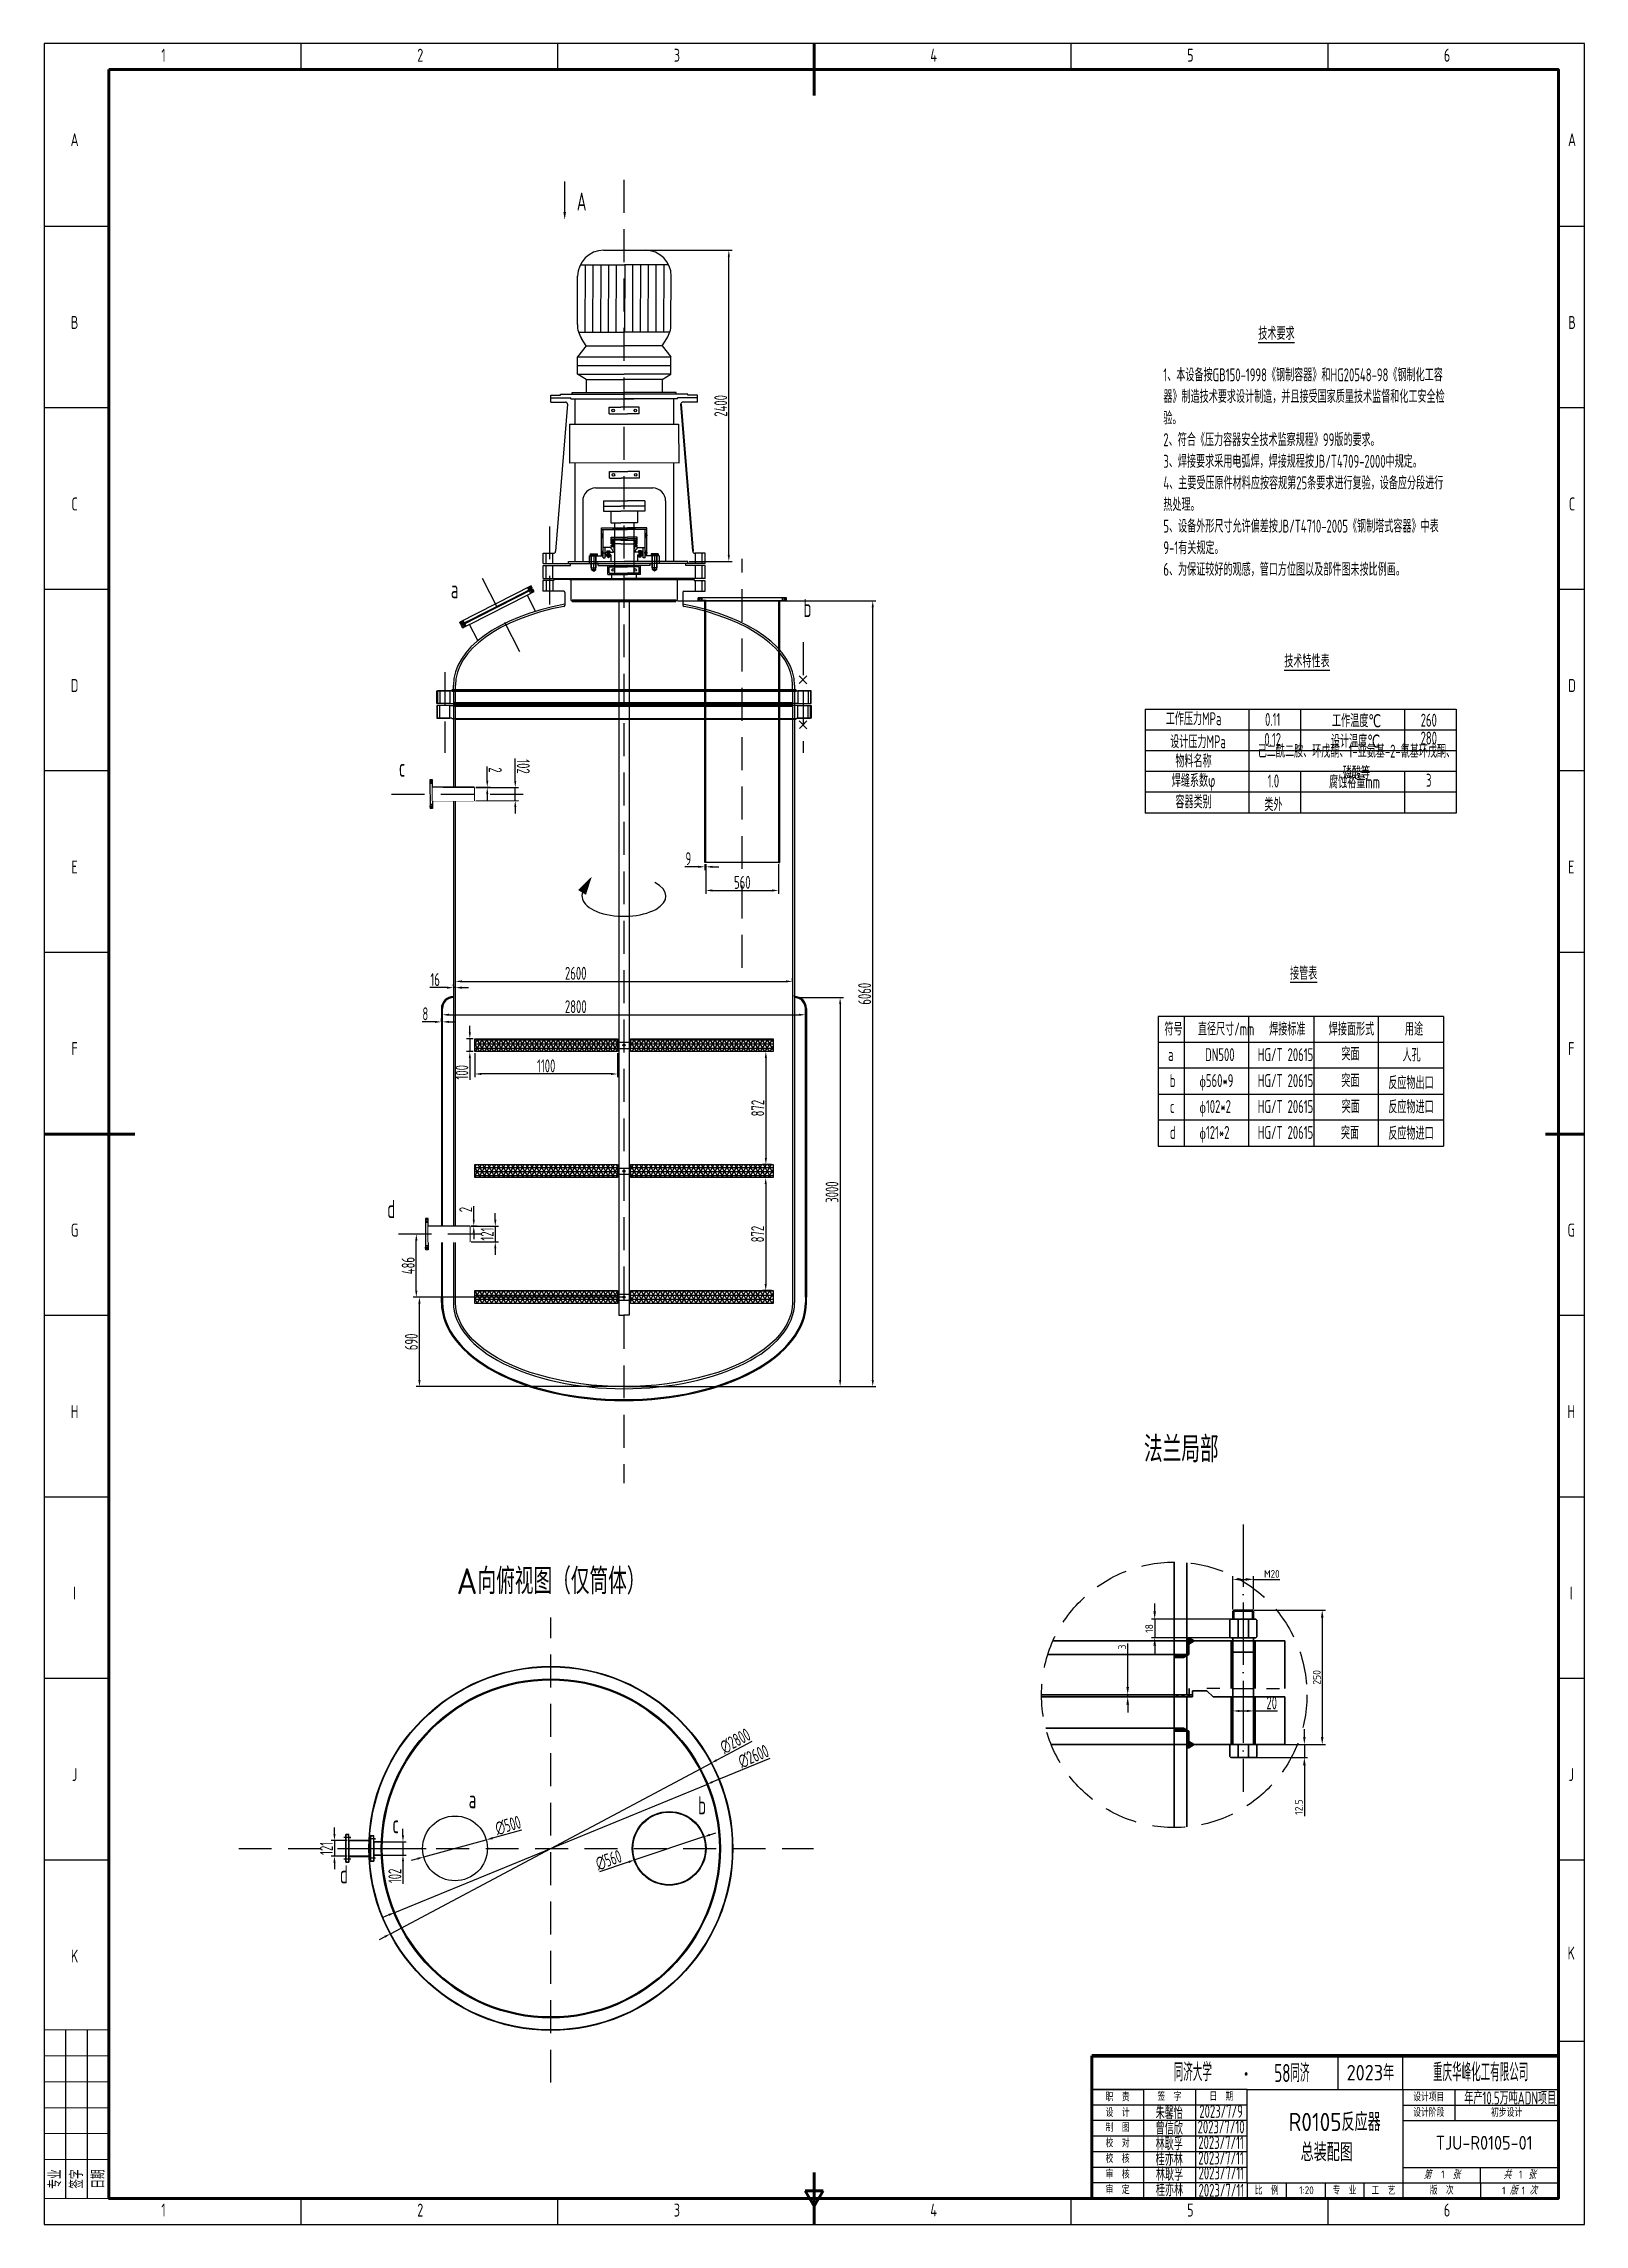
# Model space of a CAD drawing. Header units: millimetres. Extents: x 5997 to 6592, y 1999 to 2840.
import ezdxf

# ---------------------------------------------------------------- set-up
doc = ezdxf.new("R2010")
doc.units = ezdxf.units.MM
doc.set_wipeout_variables(frame=1)
doc.linetypes.add('ACAD_ISO04W100', pattern=[30, 24, -3, 0, -3])
doc.linetypes.add('DASHED', pattern=[19.05, 12.7, -6.35])
for name, color, linetype in [('0-Equipment', 7, 'Continuous'), ('0文本', 7, 'Continuous'), ('16-图框与标题栏', 7, 'Continuous'), ('4', 7, 'Continuous'), ('CENTER', 10, 'DASHED'), ('DLI', 5, 'Continuous'), ('FILLIN', 6, 'DASHED'), ('INSTRUCTION', 50, 'Continuous'), ('细实线', 7, 'Continuous'), ('轮廓线', 7, 'Continuous')]:
    doc.layers.add(name, color=color, linetype=linetype)
for name, color, linetype, lineweight in [('09-文本', 7, 'Continuous', 25), ('5-接续符号', 7, 'Continuous', 25), ('7-图框与标题栏', 7, 'Continuous', 25), ('一般线', 7, 'Continuous', 25), ('中心线', 240, 'ACAD_ISO04W100', 25), ('外框线', 7, 'Continuous', 40), ('粗实线', 7, 'Continuous', 30)]:
    doc.layers.add(name, color=color, linetype=linetype, lineweight=lineweight)
doc.styles.add('3mm', font='geniso.shx', dxfattribs={"height": 3, "bigfont": 'gbcbig.shx'})
doc.styles.add('5-gbcbig', font='gbenor.shx', dxfattribs={"width": 0.7, "height": 5, "bigfont": 'gbcbig.shx'})
doc.styles.add('5mm', font='geniso.shx', dxfattribs={"height": 5, "bigfont": 'gbcbig.shx'})
doc.styles.add('7-gbcbig', font='gbenor.shx', dxfattribs={"width": 0.7, "height": 7, "bigfont": 'gbcbig.shx'})
doc.styles.add('Annotative', font='arial.ttf')
doc.styles.add('S-5', font='gbenor.shx', dxfattribs={"width": 0.7, "bigfont": 'gbcbig.shx'})
doc.styles.add('Sense 8 1', font='gbenor.shx', dxfattribs={"width": 0.8, "height": 3.5})
doc.styles.get("Standard").update_dxf_attribs({"font": 'arial.ttf'})
doc.styles.add('国标汉字', font='gbenor.shx', dxfattribs={"height": 7, "bigfont": 'gbcbig.shx'})
doc.styles.add('国标英文+数字', font='gbenor.shx', dxfattribs={"height": 5, "bigfont": 'gbcbig.shx'})
doc.styles.add('工程字', font='gbenor.shx', dxfattribs={"bigfont": 'gbcbig.shx'})
doc.dimstyles.new('GBCBIG', dxfattribs={"dimtxt": 5, "dimasz": 2.5, "dimexe": 1.25, "dimexo": 0.625, "dimtad": 1, "dimdec": 0, "dimlfac": 20, "dimtxsty": '5-gbcbig', "dimcen": 2.5, "dimclrd": 256, "dimclrt": 256, "dimadec": 0, "dimazin": 0, "dimtfac": 1, "dimtdec": 0, "dimtmove": 0, "dimatfit": 3, "dimfxl": 0, "dimlwd": -1, "dimarcsym": 0})
doc.dimstyles.new('副本 GBCBIG', dxfattribs={"dimtxt": 5, "dimasz": 2.5, "dimexe": 1.25, "dimexo": 0.625, "dimtad": 1, "dimdec": 0, "dimlfac": 2.5, "dimtxsty": '5-gbcbig', "dimcen": 2.5, "dimclrd": 256, "dimclrt": 256, "dimadec": 0, "dimazin": 0, "dimtfac": 1, "dimtdec": 0, "dimtmove": 0, "dimatfit": 3, "dimfxl": 0, "dimlwd": -1, "dimarcsym": 0})
doc.dimstyles.new('工程', dxfattribs={"dimtxt": 3, "dimasz": 3, "dimexe": 1.25, "dimexo": 0.625, "dimtad": 1, "dimlfac": 10, "dimdsep": 46, "dimtxsty": '3mm', "dimcen": 2.5, "dimadec": 0, "dimazin": 0, "dimtm": 1e-09, "dimtfac": 1, "dimtmove": 0, "dimatfit": 3, "dimfxl": 0, "dimarcsym": 0})

msp = doc.modelspace()

# ---------------------------------------------------------------- texts
at = {"insert": (6461.6734, 2042.4355), "char_height": 7, "width": 59.796887, "attachment_point": 1, "style": '国标英文+数字'}
msp.add_mtext('\\pi0.73605;    R0105反应器\\P\\pi20.55697;总装配图', dxfattribs=at)
at = {"insert": (6534.3873, 2033.5729), "char_height": 5.320038, "attachment_point": 1, "style": '国标英文+数字'}
msp.add_mtext_dynamic_manual_height_columns('TJU-R0105-01', width=38.616598, gutter_width=26.6002, heights=[0], dxfattribs=at)
at = {"layer": '09-文本', "char_height": 7, "width": 32.259303, "style": '7-gbcbig'}
for s, insert, attachment_point in [('\\pi5.78018;同济大学             ', (6427.5282, 2058.1295), 4), ('58同济          ', (6478.8762, 2057.8069), 5)]:
    msp.add_mtext(s, dxfattribs=dict(at, insert=insert, attachment_point=attachment_point))
at = {"layer": '09-文本', "attachment_point": 5}
for s, width, gutter_width, insert, char_height, style in [('重庆华峰化工有限公司', 60, 25, (6551.6734, 2058.0854), 7, '7-gbcbig'), ('朱馨怡', 20, 25, (6431.5722, 2042.5227), 5, '5-gbcbig'), ('2023/7/9', 20, 25, (6451.5722, 2043.0227), 5, '5-gbcbig'), ('年产10.5万吨ADN项目', 49.059924, 35, (6563.0857, 2048.1561), 5, '5-gbcbig'), ('曾信欣', 20, 25, (6431.5722, 2036.5227), 5, '5-gbcbig'), ('2023/7/10', 20, 25, (6451.5722, 2037.0227), 5, '5-gbcbig'), ('桂亦林', 20, 25, (6431.5722, 2024.5227), 5, '5-gbcbig'), ('林耿孚', 20, 25, (6431.5722, 2030.5227), 5, '5-gbcbig'), ('2023/7/11', 20, 25, (6451.5722, 2031.0227), 5, '5-gbcbig'), ('2023/7/11', 20, 25, (6451.5722, 2025.0227), 5, '5-gbcbig'), ('林耿孚', 20, 25, (6431.6734, 2018.7644), 5, '5-gbcbig'), ('2023/7/11', 20, 25, (6451.6734, 2019.2644), 5, '5-gbcbig'), ('桂亦林', 20, 25, (6431.6734, 2012.7644), 5, '5-gbcbig'), ('2023/7/11', 20, 25, (6451.6734, 2012.599), 5, '5-gbcbig')]:
    msp.add_mtext_dynamic_manual_height_columns(s, width=width, gutter_width=gutter_width, heights=[0], dxfattribs=dict(at, insert=insert, char_height=char_height, style=style))
at = {"layer": '09-文本', "insert": (6458.494, 2059.8574), "char_height": 5, "width": 81.005813, "attachment_point": 1}
msp.add_mtext('{\\fFangSong|b0|i0|c134|p49;\\W0.8;·}', dxfattribs=at)
at = {"layer": '0文本', "char_height": 5, "style": 'S-5'}
for s, insert, width, attachment_point in [('{\\L技术要求}', (6465.9191, 2731.1948), 145.051266, 1), ('{\\L技术特性表}', (6475.9466, 2604.8159), 74.363674, 1), ('工作压力MPa', (6440.9565, 2580.0775), 36.731201, 5), ('0.11', (6471.4697, 2579.7974), 19.802661, 5), ('工作温度℃', (6503.8315, 2579.2707), 36.731201, 5), ('260', (6531.6685, 2579.5215), 19.802661, 5), ('设计压力MPa', (6442.6648, 2571.2029), 36.731201, 5), ('0.12', (6471.4697, 2572.0742), 19.802661, 5), ('设计温度℃', (6503.4276, 2571.4046), 36.731201, 5), ('280', (6531.6685, 2572.6259), 19.802661, 5), ('物料名称', (6440.9565, 2563.7683), 36.731201, 5), ('己二酰二胺、环戊酮、1-亚氨基-2-氰基环戊酮、磷酸等', (6503.7704, 2563.398), 76.972852, 5), ('焊缝系数φ', (6440.9565, 2555.4707), 36.731201, 5), ('1.0', (6471.7459, 2556.0763), 19.802661, 5), ('腐蚀裕量mm', (6503.0238, 2555.6724), 36.731201, 5), ('3', (6531.6685, 2556.3521), 19.802661, 5), ('容器类别', (6440.9565, 2548.008), 36.731201, 5), ('类外', (6471.7459, 2546.974), 19.802661, 5), ('{\\L接管表}', (6478.168, 2484.4339), 16.280672, 1), ('符号', (6429.7044, 2462.9104), 10, 1), ('直径尺寸/mm', (6442.6294, 2462.9104), 25, 1), ('焊接标准', (6470.1196, 2462.9104), 25, 1), ('焊接面形式', (6493.0979, 2462.9104), 25, 1), ('用途', (6522.4651, 2462.9104), 25, 1), ('\\pi4.3349;a', (6426.7937, 2453.074), 10, 1), ('DN500', (6445.3725, 2453.0314), 25, 1), ('HG/T 20615', (6465.7045, 2453.0314), 25, 1), ('突面', (6497.9656, 2453.3283), 25, 1), ('人孔', (6525.0503, 2450.3936), 25, 5), ('b', (6431.8095, 2443.0314), 10, 1), ('{\\fTimes New Roman|b0|i0|c0|p18;\\H0.875x;ϕ}560*9', (6443.278, 2443.0314), 25, 1), ('HG/T 20615', (6465.7045, 2443.0314), 25, 1), ('突面', (6497.9365, 2443.0314), 25, 1), ('反应物出口', (6524.8075, 2439.6641), 25, 5), ('c', (6431.8095, 2433.0314), 10, 1), ('{\\fTimes New Roman|b0|i0|c0|p18;\\H0.875x;ϕ}102*2', (6443.278, 2433.0314), 25, 1), ('HG/T 20615', (6465.7045, 2433.0314), 25, 1), ('突面', (6498.0411, 2433.0314), 25, 1), ('反应物进口', (6524.8075, 2430.3636), 25, 5), ('d', (6431.8095, 2423.0314), 10, 1), ('{\\fTimes New Roman|b0|i0|c0|p18;\\H0.875x;ϕ}121*2', (6443.278, 2423.0314), 25, 1), ('HG/T 20615', (6465.7045, 2423.0314), 25, 1), ('突面', (6497.7792, 2422.8889), 25, 1), ('反应物进口', (6524.8075, 2420.1812), 25, 5)]:
    msp.add_mtext(s, dxfattribs=dict(at, insert=insert, width=width, attachment_point=attachment_point))
at = {"layer": '0文本', "insert": (6429.3105, 2715.1967), "char_height": 5, "attachment_point": 1, "style": 'S-5'}
msp.add_mtext_dynamic_manual_height_columns('\\pt260;1、本设备按GB150-1998《钢制容器》和HG20548-98《钢制化工容器》制造技术要求设计制造，并且接受国家质量技术监督和化工安全检验。\\P\\ptz;2、符合《压力容器安全技术监察规程》99版的要求。\\P3、焊接要求采用电弧焊，焊接规程按JB/T4709-2000中规定。\\P4、主要受压原件材料应按容规第25条要求进行复验，设备应分段进行热处理。\\P5、设备外形尺寸允许偏差按JB/T4710-2005《钢制塔式容器》中表9-1有关规定。\\P6、为保证较好的观感，管口方位图以及部件图未按比例画。', width=110.056794, gutter_width=15, heights=[0], dxfattribs=at)
at = {"layer": '4', "linetype": 'Continuous', "style": '5mm'}
for s, p in [('法兰局部', (6421.8169, 2293.3337)), ('A向俯视图（仅筒体）', (6156.7163, 2242.477))]:
    msp.add_text(s, height=10, dxfattribs=at).set_placement(p)
at = {"layer": '5-接续符号', "char_height": 3, "attachment_point": 1, "style": '国标汉字'}
for s, insert in [('1', (6536.4449, 2020.1873)), ('1', (6566.4449, 2020.1873)), ('1:20', (6481.7007, 2014.1027))]:
    msp.add_mtext_dynamic_manual_height_columns(s, width=3, gutter_width=35, heights=[0], dxfattribs=dict(at, insert=insert))
at = {"layer": '7-图框与标题栏', "char_height": 5, "width": 10, "attachment_point": 5, "style": 'Sense 8 1'}
for s, insert in [('1', (6043.712, 2835.9578)), ('2', (6142.712, 2835.9578)), ('3', (6241.712, 2835.9578)), ('4', (6340.712, 2835.9578)), ('5', (6439.712, 2835.9578)), ('6', (6538.712, 2835.9578)), ('A', (6009.4234, 2803.3883)), ('A', (6586.9039, 2803.3883)), ('B', (6009.4234, 2732.8883)), ('B', (6586.9039, 2732.8883)), ('C', (6009.4234, 2662.8883)), ('C', (6586.9039, 2662.8883)), ('D', (6009.4234, 2592.8883)), ('D', (6586.9039, 2592.8883)), ('E', (6009.4234, 2522.8883)), ('E', (6586.5953, 2522.8883)), ('F', (6009.4234, 2452.8883)), ('F', (6586.6057, 2452.8883)), ('G', (6009.4234, 2382.8883)), ('G', (6586.6057, 2382.8883)), ('H', (6009.4234, 2312.8883)), ('H', (6586.6057, 2312.8883)), ('I', (6009.4234, 2242.8883)), ('I', (6586.6057, 2242.8883)), ('J', (6009.4234, 2172.8883)), ('J', (6586.6057, 2172.8883)), ('K', (6009.4234, 2102.8883)), ('K', (6586.6057, 2104.0657)), ('1', (6043.712, 2004.9578)), ('2', (6142.712, 2004.9578)), ('3', (6241.712, 2004.9578)), ('4', (6340.712, 2004.9578)), ('5', (6439.712, 2004.9578)), ('6', (6538.712, 2004.9578))]:
    msp.add_mtext(s, dxfattribs=dict(at, insert=insert))
at = {"layer": '7-图框与标题栏', "attachment_point": 5}
for s, width, gutter_width, insert, char_height, style in [('{\\Fgbenor|c0;20\\Fgbenor|c134;23}年', 25, 12.5, (6509.1734, 2057.9355), 6, '国标汉字'), ('职  责', 20, 12.5, (6411.6734, 2048.4355), 3, '国标汉字'), ('设  计', 20, 12.5, (6411.6734, 2042.4092), 3, '国标汉字'), ('签  字', 20, 12.5, (6431.6734, 2048.638), 3, '国标汉字'), ('日  期', 20, 12.5, (6451.6734, 2048.6518), 3, '国标汉字'), ('设计项目', 20, 12.5, (6531.6734, 2048.4355), 3, '国标汉字'), ('设计阶段', 20, 12.5, (6531.6734, 2042.4355), 3, '国标汉字'), ('初步设计', 40, 15, (6561.6734, 2042.4355), 3, '国标汉字'), ('制  图', 20, 12.5, (6411.6734, 2036.6518), 3, '国标汉字'), ('校  对', 20, 12.5, (6411.6734, 2030.6656), 3, '国标汉字'), ('校  核', 20, 12.5, (6411.6734, 2024.6656), 3, '国标汉字'), ('审  核', 20, 12.5, (6411.6734, 2018.638), 3, '国标汉字'), ('{\\Fgbeitc,gbcbig|c134;第     张}', 30, 12.5, (6536.6734, 2018.4355), 3, '国标英文+数字'), ('{\\Fgbeitc,gbcbig|c134;共}    {\\Fgbeitc,gbcbig|c134;张}', 30, 12.5, (6566.6734, 2018.4355), 3, '国标英文+数字'), ('审  定', 20, 12.5, (6411.6734, 2012.638), 3, '国标汉字'), ('比  例', 15, 12.5, (6469.1734, 2012.4355), 3, '国标汉字'), ('专  业', 15, 12.5, (6499.1734, 2012.4355), 3, '国标汉字'), ('工  艺', 15, 12.5, (6514.1734, 2012.4355), 3, '国标汉字'), ('版  次', 30, 12.5, (6536.6734, 2012.4355), 3, '国标汉字'), ('1 {\\Fgbeitc,gbcbig|c134;版 }1 {\\Fgbeitc,gbcbig|c134;次}', 30, 15, (6566.6734, 2012.4355), 3, '国标英文+数字')]:
    msp.add_mtext_dynamic_manual_height_columns(s, width=width, gutter_width=gutter_width, heights=[0], dxfattribs=dict(at, insert=insert, char_height=char_height, style=style))
at = {"layer": '7-图框与标题栏', "char_height": 5, "width": 20, "attachment_point": 5, "rotation": 90, "style": 'Annotative'}
for s, insert in [('{\\Fgbenor,gbcbig|c134;专业}', (6001.8399, 2016.9355)), ('{\\Fgbenor,gbcbig|c134;签字}', (6010.1729, 2016.9355)), ('{\\Fgbenor,gbcbig|c134;日期}', (6018.5064, 2016.9355))]:
    msp.add_mtext(s, dxfattribs=dict(at, insert=insert))
at = {"layer": 'INSTRUCTION', "lineweight": 25, "ltscale": 0.3, "insert": (6203.08, 2783.0376), "char_height": 7, "attachment_point": 1, "style": '7-gbcbig'}
msp.add_mtext_dynamic_manual_height_columns('A ', width=14.877449, gutter_width=15, heights=[0], dxfattribs=at)
at = {"layer": 'INSTRUCTION', "char_height": 7, "attachment_point": 1, "style": '7-gbcbig'}
for s, insert in [('a', (6154.4929, 2633.5004)), ('b', (6290.5217, 2626.2767)), ('d', (6129.9794, 2394.4929)), ('a', (6161.393, 2166.9063)), ('b ', (6249.8833, 2164.5544)), ('c', (6131.9888, 2157.2765)), ('d', (6111.7174, 2137.9132))]:
    msp.add_mtext_dynamic_manual_height_columns(s, width=7.208608, gutter_width=12.5, heights=[0], dxfattribs=dict(at, insert=insert))
at = {"layer": 'INSTRUCTION', "insert": (6134.4553, 2564.6995), "char_height": 7, "attachment_point": 1, "rotation": 0.0720045, "style": '7-gbcbig'}
msp.add_mtext_dynamic_manual_height_columns('c', width=7.208608, gutter_width=12.5, heights=[0], dxfattribs=at)

# ---------------------------------------------------------------- blocks, each defined once
blk = doc.blocks.new('*D13')
at = {"layer": 'Defpoints', "color": 0, "transparency": 16777216}
for p in [(6415.55, 2203.65), (6420.21, 2203.65), (6420.21, 2202.85)]:
    blk.add_point(p, dxfattribs=at)
at = {"layer": 'DLI', "color": 0, "lineweight": -2, "transparency": 16777216}
for p, q in [((6415.55, 2206.65), (6415.55, 2223.39)), ((6419.59, 2203.65), (6414.3, 2203.65)), ((6415.55, 2202.85), (6415.55, 2203.65)), ((6419.59, 2202.85), (6414.3, 2202.85)), ((6415.55, 2199.85), (6415.55, 2196.85))]:
    blk.add_line(p, q, dxfattribs=at)
at = {"layer": 'DLI', "color": 0, "transparency": 16777216}
for points in [[(6415.05, 2206.65), (6416.05, 2206.65), (6415.55, 2203.65)], [(6415.05, 2199.85), (6416.05, 2199.85), (6415.55, 2202.85)]]:
    blk.add_solid(points, dxfattribs=at)
at = {"layer": 'DLI', "color": 0, "lineweight": 25, "transparency": 16777216, "insert": (6413.42, 2222.1), "char_height": 3, "attachment_point": 5, "rotation": 90, "style": '3mm'}
blk.add_mtext('3', dxfattribs=at)
blk = doc.blocks.new('*D14')
at = {"layer": 'Defpoints', "color": 0, "transparency": 16777216}
for p in [(6463.71, 2236.36), (6463.71, 2184.45), (6490.57, 2184.45)]:
    blk.add_point(p, dxfattribs=at)
at = {"layer": 'DLI', "color": 0, "lineweight": -2, "transparency": 16777216}
for p, q in [((6464.33, 2236.36), (6491.82, 2236.36)), ((6490.57, 2233.36), (6490.57, 2187.45)), ((6464.33, 2184.45), (6491.82, 2184.45))]:
    blk.add_line(p, q, dxfattribs=at)
at = {"layer": 'DLI', "color": 0, "transparency": 16777216}
for points in [[(6490.07, 2233.36), (6491.07, 2233.36), (6490.57, 2236.36)], [(6490.07, 2187.45), (6491.07, 2187.45), (6490.57, 2184.45)]]:
    blk.add_solid(points, dxfattribs=at)
at = {"layer": 'DLI', "color": 0, "lineweight": 25, "transparency": 16777216, "insert": (6488.45, 2210.4), "char_height": 3, "attachment_point": 5, "rotation": 90, "style": '3mm'}
blk.add_mtext('250', dxfattribs=at)
blk = doc.blocks.new('*D15')
at = {"layer": 'Defpoints', "color": 0, "transparency": 16777216}
for p in [(6464.11, 2184.45), (6464.11, 2179.45), (6483.68, 2179.45)]:
    blk.add_point(p, dxfattribs=at)
at = {"layer": 'DLI', "color": 0, "lineweight": -2, "transparency": 16777216}
for p, q in [((6483.68, 2187.45), (6483.68, 2190.45)), ((6464.73, 2184.45), (6484.93, 2184.45)), ((6464.73, 2179.45), (6484.93, 2179.45)), ((6483.68, 2184.45), (6483.68, 2179.45)), ((6483.68, 2176.45), (6483.68, 2156.84))]:
    blk.add_line(p, q, dxfattribs=at)
at = {"layer": 'DLI', "color": 0, "transparency": 16777216}
for points in [[(6483.18, 2187.45), (6484.18, 2187.45), (6483.68, 2184.45)], [(6483.18, 2176.45), (6484.18, 2176.45), (6483.68, 2179.45)]]:
    blk.add_solid(points, dxfattribs=at)
at = {"layer": 'DLI', "color": 0, "lineweight": 25, "transparency": 16777216, "insert": (6481.55, 2160.37), "char_height": 3, "attachment_point": 5, "rotation": 90, "style": '3mm'}
blk.add_mtext('12.5', dxfattribs=at)
blk = doc.blocks.new('*D16')
at = {"layer": 'Defpoints', "color": 0, "transparency": 16777216}
for p in [(6463.71, 2232.85), (6425.96, 2225.65), (6464.11, 2225.65)]:
    blk.add_point(p, dxfattribs=at)
at = {"layer": 'DLI', "color": 0, "lineweight": -2, "transparency": 16777216}
for p, q in [((6425.96, 2235.85), (6425.96, 2238.85)), ((6463.08, 2232.85), (6424.71, 2232.85)), ((6425.96, 2232.85), (6425.96, 2225.65)), ((6463.48, 2225.65), (6424.71, 2225.65)), ((6425.96, 2222.65), (6425.96, 2219.65))]:
    blk.add_line(p, q, dxfattribs=at)
at = {"layer": 'DLI', "color": 0, "transparency": 16777216}
for points in [[(6425.46, 2235.85), (6426.46, 2235.85), (6425.96, 2232.85)], [(6425.46, 2222.65), (6426.46, 2222.65), (6425.96, 2225.65)]]:
    blk.add_solid(points, dxfattribs=at)
at = {"layer": 'DLI', "color": 0, "lineweight": 25, "transparency": 16777216, "insert": (6423.84, 2229.25), "char_height": 3, "attachment_point": 5, "rotation": 90, "style": '3mm'}
blk.add_mtext('18', dxfattribs=at)
blk = doc.blocks.new('*D17')
at = {"layer": 'Defpoints', "color": 0, "transparency": 16777216}
for p in [(6464.11, 2248.17), (6456.11, 2235.96), (6464.11, 2235.96)]:
    blk.add_point(p, dxfattribs=at)
at = {"layer": 'DLI', "color": 0, "lineweight": -2, "transparency": 16777216}
for p, q in [((6456.11, 2236.58), (6456.11, 2249.42)), ((6459.11, 2248.17), (6461.11, 2248.17)), ((6464.11, 2236.58), (6464.11, 2249.42)), ((6464.11, 2248.17), (6474.27, 2248.17))]:
    blk.add_line(p, q, dxfattribs=at)
at = {"layer": 'DLI', "color": 0, "transparency": 16777216}
for points in [[(6459.11, 2248.67), (6459.11, 2247.67), (6456.11, 2248.17)], [(6461.11, 2248.67), (6461.11, 2247.67), (6464.11, 2248.17)]]:
    blk.add_solid(points, dxfattribs=at)
at = {"layer": 'DLI', "color": 0, "lineweight": 25, "transparency": 16777216, "insert": (6471.15, 2250.29), "char_height": 3, "attachment_point": 5, "style": '工程字'}
blk.add_mtext('M20', dxfattribs=at)
blk = doc.blocks.new('*D18')
at = {"layer": 'Defpoints', "color": 0, "transparency": 16777216}
for p in [(6456.11, 2199.44), (6464.11, 2199.44), (6464.11, 2197.44)]:
    blk.add_point(p, dxfattribs=at)
at = {"layer": 'DLI', "color": 0, "lineweight": -2, "transparency": 16777216}
for p, q in [((6456.11, 2198.81), (6456.11, 2196.19)), ((6464.11, 2198.81), (6464.11, 2196.19))]:
    blk.add_line(p, q, dxfattribs=at)
at = {"layer": 'DLI', "transparency": 16777216}
for p, q in [((6458.61, 2197.44), (6461.61, 2197.44)), ((6464.11, 2197.44), (6473.36, 2197.44))]:
    blk.add_line(p, q, dxfattribs=at)
for points in [[(6458.61, 2197.86), (6458.61, 2197.02), (6456.11, 2197.44)], [(6461.61, 2197.86), (6461.61, 2197.02), (6464.11, 2197.44)]]:
    blk.add_solid(points, dxfattribs=at)
at = {"layer": 'DLI', "transparency": 16777216, "insert": (6471.09, 2200.56), "char_height": 5, "attachment_point": 5, "style": '5-gbcbig'}
blk.add_mtext('20', dxfattribs=at)
blk = doc.blocks.new('row')
at = {"layer": 'FILLIN'}
h = blk.add_hatch(dxfattribs=at)
h.set_pattern_fill('NET3', color=256, scale=0.5)
h.set_pattern_definition([(0, (-7807.0132, -2344.333), (0, 1.5875), []), (60, (-7807.0132, -2344.333), (-1.37481533, 0.79375), []), (120, (-7807.0132, -2344.333), (-1.37481533, -0.79375), [])])
h.paths.add_polyline_path([(-57.51, 2.53), (-57.51, -2.47), (-2.49, -2.47), (-2.49, 2.53)])
h.paths.add_polyline_path([(57.49, -2.47), (57.49, 2.53), (2.49, 2.53), (2.49, -2.47)])
for points in [[(-57.51, 2.53), (-2.49, 2.53), (-2.49, -2.47), (-57.51, -2.47)], [(2.49, 2.53), (57.49, 2.53), (57.49, -2.47), (2.49, -2.47)]]:
    blk.add_lwpolyline(points, close=True)
at = {"layer": '轮廓线'}
for p, q in [((-2.49, 1.2), (2.49, 1.2)), ((-2.49, -1.2), (2.49, -1.2))]:
    blk.add_line(p, q, dxfattribs=at)
blk.add_circle((0, 0), 0.4, dxfattribs=at)
blk = doc.blocks.new('*D135')
at = {"layer": 'Defpoints', "color": 0, "transparency": 16777216}
for p in [(6221.29, 2760.73), (6261.72, 2760.73), (6245.87, 2640.71)]:
    blk.add_point(p, dxfattribs=at)
at = {"layer": 'DLI', "color": 0, "lineweight": -2, "transparency": 16777216}
for p, q in [((6221.91, 2760.73), (6262.97, 2760.73)), ((6246.49, 2640.71), (6262.97, 2640.71))]:
    blk.add_line(p, q, dxfattribs=at)
at = {"layer": 'DLI', "transparency": 16777216}
blk.add_line((6261.72, 2643.21), (6261.72, 2758.23), dxfattribs=at)
for points in [[(6261.31, 2758.23), (6262.14, 2758.23), (6261.72, 2760.73)], [(6261.31, 2643.21), (6262.14, 2643.21), (6261.72, 2640.71)]]:
    blk.add_solid(points, dxfattribs=at)
at = {"layer": 'DLI', "transparency": 16777216, "insert": (6258.6, 2700.72), "char_height": 5, "attachment_point": 5, "rotation": 90, "style": '5-gbcbig'}
blk.add_mtext('2400', dxfattribs=at)
blk = doc.blocks.new('*D136')
at = {"layer": 'Defpoints', "color": 0, "transparency": 16777216}
for p in [(6252.92, 2524.65), (6280.92, 2524.65), (6280.92, 2513.85)]:
    blk.add_point(p, dxfattribs=at)
at = {"layer": 'DLI', "color": 0, "lineweight": -2, "transparency": 16777216}
for p, q in [((6252.92, 2524.02), (6252.92, 2512.6)), ((6280.92, 2524.02), (6280.92, 2512.6))]:
    blk.add_line(p, q, dxfattribs=at)
at = {"layer": 'DLI', "transparency": 16777216}
blk.add_line((6255.42, 2513.85), (6278.42, 2513.85), dxfattribs=at)
for points in [[(6255.42, 2514.27), (6255.42, 2513.43), (6252.92, 2513.85)], [(6278.42, 2514.27), (6278.42, 2513.43), (6280.92, 2513.85)]]:
    blk.add_solid(points, dxfattribs=at)
at = {"layer": 'DLI', "transparency": 16777216, "insert": (6266.92, 2516.98), "char_height": 5, "attachment_point": 5, "style": '5-gbcbig'}
blk.add_mtext('560', dxfattribs=at)
blk = doc.blocks.new('*D137')
at = {"layer": 'Defpoints', "color": 0, "transparency": 16777216}
for p in [(6252.47, 2524.65), (6252.92, 2524.65), (6252.92, 2522.97)]:
    blk.add_point(p, dxfattribs=at)
at = {"layer": 'DLI', "color": 0, "lineweight": -2, "transparency": 16777216}
for p, q in [((6252.47, 2524.02), (6252.47, 2521.72)), ((6252.92, 2524.02), (6252.92, 2521.72))]:
    blk.add_line(p, q, dxfattribs=at)
at = {"layer": 'DLI', "transparency": 16777216}
for p, q in [((6249.97, 2522.97), (6244.74, 2522.97)), ((6252.92, 2522.97), (6252.47, 2522.97)), ((6255.42, 2522.97), (6257.92, 2522.97))]:
    blk.add_line(p, q, dxfattribs=at)
for points in [[(6249.97, 2523.39), (6249.97, 2522.56), (6252.47, 2522.97)], [(6255.42, 2523.39), (6255.42, 2522.56), (6252.92, 2522.97)]]:
    blk.add_solid(points, dxfattribs=at)
at = {"layer": 'DLI', "transparency": 16777216, "insert": (6246.1, 2526.1), "char_height": 5, "attachment_point": 5, "style": '5-gbcbig'}
blk.add_mtext('9', dxfattribs=at)
blk = doc.blocks.new('*D141')
at = {"layer": 'Defpoints', "color": 0, "transparency": 16777216}
for p in [(6161.78, 2384.36), (6161.78, 2378.31), (6171.66, 2378.31)]:
    blk.add_point(p, dxfattribs=at)
at = {"layer": 'DLI', "transparency": 16777216}
for p, q in [((6171.66, 2386.86), (6171.66, 2389.36)), ((6171.66, 2384.36), (6171.66, 2378.31)), ((6171.66, 2375.81), (6171.66, 2373.31))]:
    blk.add_line(p, q, dxfattribs=at)
at = {"layer": 'DLI', "color": 0, "lineweight": -2, "transparency": 16777216}
for p, q in [((6162.41, 2384.36), (6172.91, 2384.36)), ((6162.41, 2378.31), (6172.91, 2378.31))]:
    blk.add_line(p, q, dxfattribs=at)
at = {"layer": 'DLI', "transparency": 16777216}
for points in [[(6171.24, 2386.86), (6172.07, 2386.86), (6171.66, 2384.36)], [(6171.24, 2375.81), (6172.07, 2375.81), (6171.66, 2378.31)]]:
    blk.add_solid(points, dxfattribs=at)
at = {"layer": 'DLI', "transparency": 16777216, "insert": (6168.53, 2381.34), "char_height": 5, "attachment_point": 5, "rotation": 90, "style": '5-gbcbig'}
blk.add_mtext('121', dxfattribs=at)
blk = doc.blocks.new('*D142')
at = {"layer": 'Defpoints', "color": 0, "transparency": 16777216}
for p in [(6161.78, 2384.46), (6161.78, 2384.36), (6163.37, 2384.36)]:
    blk.add_point(p, dxfattribs=at)
at = {"layer": 'DLI', "transparency": 16777216}
for p, q in [((6163.37, 2386.96), (6163.37, 2392.13)), ((6163.37, 2384.36), (6163.37, 2384.46)), ((6163.37, 2381.86), (6163.37, 2379.36))]:
    blk.add_line(p, q, dxfattribs=at)
at = {"layer": 'DLI', "color": 0, "lineweight": -2, "transparency": 16777216}
for p, q in [((6162.41, 2384.46), (6164.62, 2384.46)), ((6162.41, 2384.36), (6164.62, 2384.36))]:
    blk.add_line(p, q, dxfattribs=at)
at = {"layer": 'DLI', "transparency": 16777216}
for points in [[(6162.95, 2386.96), (6163.78, 2386.96), (6163.37, 2384.46)], [(6162.95, 2381.86), (6163.78, 2381.86), (6163.37, 2384.36)]]:
    blk.add_solid(points, dxfattribs=at)
at = {"layer": 'DLI', "transparency": 16777216, "insert": (6160.24, 2390.8), "char_height": 5, "attachment_point": 5, "rotation": 90, "style": '5-gbcbig'}
blk.add_mtext('2', dxfattribs=at)
blk = doc.blocks.new('*D143')
at = {"layer": 'Defpoints', "color": 0, "transparency": 16777216}
for p in [(6156.29, 2478.33), (6286.29, 2478.79), (6286.29, 2478.33)]:
    blk.add_point(p, dxfattribs=at)
at = {"layer": 'DLI', "color": 0, "lineweight": -2, "transparency": 16777216}
for p, q in [((6156.29, 2478.95), (6156.29, 2480.04)), ((6286.29, 2478.95), (6286.29, 2480.04))]:
    blk.add_line(p, q, dxfattribs=at)
at = {"layer": 'DLI', "transparency": 16777216}
blk.add_line((6158.79, 2478.79), (6283.79, 2478.79), dxfattribs=at)
for points in [[(6158.79, 2479.2), (6158.79, 2478.37), (6156.29, 2478.79)], [(6283.79, 2479.2), (6283.79, 2478.37), (6286.29, 2478.79)]]:
    blk.add_solid(points, dxfattribs=at)
at = {"layer": 'DLI', "transparency": 16777216, "insert": (6202.69, 2481.91), "char_height": 5, "attachment_point": 5, "style": '5-gbcbig'}
blk.add_mtext('2600', dxfattribs=at)
blk = doc.blocks.new('*D144')
at = {"layer": 'Defpoints', "color": 0, "transparency": 16777216}
for p in [(6151.29, 2465.5), (6291.29, 2465.91), (6291.29, 2465.5)]:
    blk.add_point(p, dxfattribs=at)
at = {"layer": 'DLI', "color": 0, "lineweight": -2, "transparency": 16777216}
for p, q in [((6151.29, 2466.12), (6151.29, 2467.16)), ((6291.29, 2466.12), (6291.29, 2467.16))]:
    blk.add_line(p, q, dxfattribs=at)
at = {"layer": 'DLI', "transparency": 16777216}
blk.add_line((6153.79, 2465.91), (6288.79, 2465.91), dxfattribs=at)
for points in [[(6153.79, 2466.33), (6153.79, 2465.5), (6151.29, 2465.91)], [(6288.79, 2466.33), (6288.79, 2465.5), (6291.29, 2465.91)]]:
    blk.add_solid(points, dxfattribs=at)
at = {"layer": 'DLI', "transparency": 16777216, "insert": (6202.7, 2469.04), "char_height": 5, "attachment_point": 5, "style": '5-gbcbig'}
blk.add_mtext('2800', dxfattribs=at)
blk = doc.blocks.new('*D145')
at = {"layer": 'Defpoints', "color": 0, "transparency": 16777216}
for p in [(6155.49, 2476.37), (6155.49, 2476.34), (6156.29, 2476.34)]:
    blk.add_point(p, dxfattribs=at)
at = {"layer": 'DLI', "transparency": 16777216}
for p, q in [((6152.99, 2476.37), (6146.47, 2476.37)), ((6156.29, 2476.37), (6155.49, 2476.37)), ((6158.79, 2476.37), (6161.29, 2476.37))]:
    blk.add_line(p, q, dxfattribs=at)
at = {"layer": 'DLI', "color": 0, "lineweight": -2, "transparency": 16777216}
for p, q in [((6155.49, 2476.97), (6155.49, 2477.62)), ((6156.29, 2476.97), (6156.29, 2477.62))]:
    blk.add_line(p, q, dxfattribs=at)
at = {"layer": 'DLI', "transparency": 16777216}
for points in [[(6152.99, 2476.79), (6152.99, 2475.95), (6155.49, 2476.37)], [(6158.79, 2476.79), (6158.79, 2475.95), (6156.29, 2476.37)]]:
    blk.add_solid(points, dxfattribs=at)
at = {"layer": 'DLI', "transparency": 16777216, "insert": (6148.48, 2479.49), "char_height": 5, "attachment_point": 5, "style": '5-gbcbig'}
blk.add_mtext('16', dxfattribs=at)
blk = doc.blocks.new('*D146')
at = {"layer": 'Defpoints', "color": 0, "transparency": 16777216}
for p in [(6150.89, 2463.17), (6150.89, 2463), (6151.29, 2463)]:
    blk.add_point(p, dxfattribs=at)
at = {"layer": 'DLI', "color": 0, "lineweight": -2, "transparency": 16777216}
for p, q in [((6150.89, 2463.63), (6150.89, 2464.42)), ((6151.29, 2463.63), (6151.29, 2464.42))]:
    blk.add_line(p, q, dxfattribs=at)
at = {"layer": 'DLI', "transparency": 16777216}
for p, q in [((6148.39, 2463.17), (6143.47, 2463.17)), ((6151.29, 2463.17), (6150.89, 2463.17)), ((6153.79, 2463.17), (6156.29, 2463.17))]:
    blk.add_line(p, q, dxfattribs=at)
for points in [[(6148.39, 2463.59), (6148.39, 2462.76), (6150.89, 2463.17)], [(6153.79, 2463.59), (6153.79, 2462.76), (6151.29, 2463.17)]]:
    blk.add_solid(points, dxfattribs=at)
at = {"layer": 'DLI', "transparency": 16777216, "insert": (6144.68, 2466.3), "char_height": 5, "attachment_point": 5, "style": '5-gbcbig'}
blk.add_mtext('8', dxfattribs=at)
blk = doc.blocks.new('*D147')
at = {"layer": 'Defpoints', "color": 0, "transparency": 16777216}
for p in [(6163.78, 2451.7), (6218.79, 2451.7), (6163.78, 2443.08)]:
    blk.add_point(p, dxfattribs=at)
at = {"layer": 'DLI', "color": 0, "lineweight": -2, "transparency": 16777216}
for p, q in [((6163.78, 2451.08), (6163.78, 2441.83)), ((6218.79, 2451.08), (6218.79, 2441.83))]:
    blk.add_line(p, q, dxfattribs=at)
at = {"layer": 'DLI', "transparency": 16777216}
blk.add_line((6216.29, 2443.08), (6166.28, 2443.08), dxfattribs=at)
for points in [[(6166.28, 2443.5), (6166.28, 2442.66), (6163.78, 2443.08)], [(6216.29, 2443.5), (6216.29, 2442.66), (6218.79, 2443.08)]]:
    blk.add_solid(points, dxfattribs=at)
at = {"layer": 'DLI', "transparency": 16777216, "insert": (6191.29, 2446.21), "char_height": 5, "attachment_point": 5, "style": '5-gbcbig'}
blk.add_mtext('1100', dxfattribs=at)
blk = doc.blocks.new('*D148')
at = {"layer": 'Defpoints', "color": 0, "transparency": 16777216}
for p in [(6142.41, 2357.02), (6221.29, 2357.02), (6221.29, 2322.52)]:
    blk.add_point(p, dxfattribs=at)
at = {"layer": 'DLI', "color": 0, "lineweight": -2, "transparency": 16777216}
for p, q in [((6220.66, 2357.02), (6141.16, 2357.02)), ((6220.66, 2322.52), (6141.16, 2322.52))]:
    blk.add_line(p, q, dxfattribs=at)
at = {"layer": 'DLI', "transparency": 16777216}
blk.add_line((6142.41, 2325.02), (6142.41, 2354.52), dxfattribs=at)
for points in [[(6141.99, 2354.52), (6142.83, 2354.52), (6142.41, 2357.02)], [(6141.99, 2325.02), (6142.83, 2325.02), (6142.41, 2322.52)]]:
    blk.add_solid(points, dxfattribs=at)
at = {"layer": 'DLI', "transparency": 16777216, "insert": (6139.29, 2339.77), "char_height": 5, "attachment_point": 5, "rotation": 90, "style": '5-gbcbig'}
blk.add_mtext('690', dxfattribs=at)
blk = doc.blocks.new('*D149')
at = {"layer": 'Defpoints', "color": 0, "transparency": 16777216}
for p in [(6287.09, 2472.52), (6221.29, 2322.52), (6304.65, 2322.52)]:
    blk.add_point(p, dxfattribs=at)
at = {"layer": 'DLI', "color": 0, "lineweight": -2, "transparency": 16777216}
for p, q in [((6287.71, 2472.52), (6305.9, 2472.52)), ((6221.91, 2322.52), (6305.9, 2322.52))]:
    blk.add_line(p, q, dxfattribs=at)
at = {"layer": 'DLI', "transparency": 16777216}
blk.add_line((6304.65, 2470.02), (6304.65, 2325.02), dxfattribs=at)
for points in [[(6304.24, 2470.02), (6305.07, 2470.02), (6304.65, 2472.52)], [(6304.24, 2325.02), (6305.07, 2325.02), (6304.65, 2322.52)]]:
    blk.add_solid(points, dxfattribs=at)
at = {"layer": 'DLI', "transparency": 16777216, "insert": (6301.53, 2397.52), "char_height": 5, "attachment_point": 5, "rotation": 90, "style": '5-gbcbig'}
blk.add_mtext('3000', dxfattribs=at)
blk = doc.blocks.new('*D153')
at = {"layer": 'Defpoints', "color": 0, "transparency": 16777216}
for p in [(6278.78, 2451.7), (6276.01, 2408.13), (6278.78, 2408.13)]:
    blk.add_point(p, dxfattribs=at)
at = {"layer": 'DLI', "color": 0, "lineweight": -2, "transparency": 16777216}
for p, q in [((6278.16, 2451.7), (6274.76, 2451.7)), ((6278.16, 2408.13), (6274.76, 2408.13))]:
    blk.add_line(p, q, dxfattribs=at)
at = {"layer": 'DLI', "transparency": 16777216}
blk.add_line((6276.01, 2449.2), (6276.01, 2410.63), dxfattribs=at)
for points in [[(6275.59, 2449.2), (6276.43, 2449.2), (6276.01, 2451.7)], [(6275.59, 2410.63), (6276.43, 2410.63), (6276.01, 2408.13)]]:
    blk.add_solid(points, dxfattribs=at)
at = {"layer": 'DLI', "transparency": 16777216, "insert": (6272.88, 2429.91), "char_height": 5, "attachment_point": 5, "rotation": 90, "style": '5-gbcbig'}
blk.add_mtext('872', dxfattribs=at)
blk = doc.blocks.new('*D154')
at = {"layer": 'Defpoints', "color": 0, "transparency": 16777216}
for p in [(6163.78, 2456.7), (6161.85, 2451.7), (6163.78, 2451.7)]:
    blk.add_point(p, dxfattribs=at)
at = {"layer": 'DLI', "color": 0, "lineweight": -2, "transparency": 16777216}
for p, q in [((6163.16, 2456.7), (6160.6, 2456.7)), ((6163.16, 2451.7), (6160.6, 2451.7))]:
    blk.add_line(p, q, dxfattribs=at)
at = {"layer": 'DLI', "transparency": 16777216}
for p, q in [((6161.85, 2459.2), (6161.85, 2461.7)), ((6161.85, 2456.7), (6161.85, 2451.7)), ((6161.85, 2449.2), (6161.85, 2440.78))]:
    blk.add_line(p, q, dxfattribs=at)
for points in [[(6161.43, 2459.2), (6162.27, 2459.2), (6161.85, 2456.7)], [(6161.43, 2449.2), (6162.27, 2449.2), (6161.85, 2451.7)]]:
    blk.add_solid(points, dxfattribs=at)
at = {"layer": 'DLI', "transparency": 16777216, "insert": (6158.73, 2443.74), "char_height": 5, "attachment_point": 5, "rotation": 90, "style": '5-gbcbig'}
blk.add_mtext('100', dxfattribs=at)
blk = doc.blocks.new('*D156')
at = {"layer": 'Defpoints', "color": 0, "transparency": 16777216}
for p in [(6278.78, 2403.13), (6275.96, 2359.55), (6278.78, 2359.55)]:
    blk.add_point(p, dxfattribs=at)
at = {"layer": 'DLI', "color": 0, "lineweight": -2, "transparency": 16777216}
for p, q in [((6278.16, 2403.13), (6274.71, 2403.13)), ((6278.16, 2359.55), (6274.71, 2359.55))]:
    blk.add_line(p, q, dxfattribs=at)
at = {"layer": 'DLI', "transparency": 16777216}
blk.add_line((6275.96, 2400.63), (6275.96, 2362.05), dxfattribs=at)
for points in [[(6275.54, 2400.63), (6276.37, 2400.63), (6275.96, 2403.13)], [(6275.54, 2362.05), (6276.37, 2362.05), (6275.96, 2359.55)]]:
    blk.add_solid(points, dxfattribs=at)
at = {"layer": 'DLI', "transparency": 16777216, "insert": (6272.83, 2381.34), "char_height": 5, "attachment_point": 5, "rotation": 90, "style": '5-gbcbig'}
blk.add_mtext('872', dxfattribs=at)
blk = doc.blocks.new('*D157')
at = {"layer": 'Defpoints', "color": 0, "transparency": 16777216}
for p in [(6141.21, 2381.34), (6144.78, 2381.34), (6163.78, 2357.02)]:
    blk.add_point(p, dxfattribs=at)
at = {"layer": 'DLI', "color": 0, "lineweight": -2, "transparency": 16777216}
for p, q in [((6144.16, 2381.34), (6139.96, 2381.34)), ((6163.16, 2357.02), (6139.96, 2357.02))]:
    blk.add_line(p, q, dxfattribs=at)
at = {"layer": 'DLI', "transparency": 16777216}
blk.add_line((6141.21, 2359.52), (6141.21, 2378.84), dxfattribs=at)
for points in [[(6140.79, 2378.84), (6141.63, 2378.84), (6141.21, 2381.34)], [(6140.79, 2359.52), (6141.63, 2359.52), (6141.21, 2357.02)]]:
    blk.add_solid(points, dxfattribs=at)
at = {"layer": 'DLI', "transparency": 16777216, "insert": (6138.08, 2369.18), "char_height": 5, "attachment_point": 5, "rotation": 90, "style": '5-gbcbig'}
blk.add_mtext('486', dxfattribs=at)
blk = doc.blocks.new('*D164')
at = {"layer": 'Defpoints', "color": 0, "transparency": 16777216}
for p in [(6241.29, 2625.53), (6317.23, 2625.53), (6221.29, 2322.52)]:
    blk.add_point(p, dxfattribs=at)
at = {"layer": 'DLI', "color": 0, "lineweight": -2, "transparency": 16777216}
for p, q in [((6241.91, 2625.53), (6318.48, 2625.53)), ((6221.91, 2322.52), (6318.48, 2322.52))]:
    blk.add_line(p, q, dxfattribs=at)
at = {"layer": 'DLI', "transparency": 16777216}
blk.add_line((6317.23, 2325.02), (6317.23, 2623.03), dxfattribs=at)
for points in [[(6316.81, 2623.03), (6317.64, 2623.03), (6317.23, 2625.53)], [(6316.81, 2325.02), (6317.64, 2325.02), (6317.23, 2322.52)]]:
    blk.add_solid(points, dxfattribs=at)
at = {"layer": 'DLI', "transparency": 16777216, "insert": (6314.1, 2474.02), "char_height": 5, "attachment_point": 5, "rotation": 90, "style": '5-gbcbig'}
blk.add_mtext('6060', dxfattribs=at)
blk = doc.blocks.new('*D171')
at = {"layer": 'Defpoints', "color": 0, "transparency": 16777216}
for p in [(6163.48, 2553.58), (6163.49, 2548.48), (6179.36, 2548.5)]:
    blk.add_point(p, dxfattribs=at)
at = {"layer": 'DLI', "transparency": 16777216}
for p, q in [((6179.35, 2556.1), (6179.34, 2564.69)), ((6179.36, 2548.5), (6179.36, 2553.6)), ((6179.37, 2546), (6179.37, 2543.5))]:
    blk.add_line(p, q, dxfattribs=at)
at = {"layer": 'DLI', "color": 0, "lineweight": -2, "transparency": 16777216}
for p, q in [((6164.11, 2553.58), (6180.61, 2553.6)), ((6164.11, 2548.48), (6180.61, 2548.5))]:
    blk.add_line(p, q, dxfattribs=at)
at = {"layer": 'DLI', "transparency": 16777216}
for points in [[(6179.77, 2556.1), (6178.94, 2556.1), (6179.36, 2553.6)], [(6179.78, 2546), (6178.95, 2546), (6179.36, 2548.5)]]:
    blk.add_solid(points, dxfattribs=at)
at = {"layer": 'DLI', "transparency": 16777216, "insert": (6182.47, 2561.65), "char_height": 5, "attachment_point": 5, "rotation": 270.072, "style": '5-gbcbig'}
blk.add_mtext('102', dxfattribs=at)
blk = doc.blocks.new('*D172')
at = {"layer": 'Defpoints', "color": 0, "transparency": 16777216}
for p in [(6163.48, 2553.68), (6163.48, 2553.58), (6168.56, 2553.58)]:
    blk.add_point(p, dxfattribs=at)
at = {"layer": 'DLI', "transparency": 16777216}
for p, q in [((6168.55, 2556.18), (6168.55, 2561.64)), ((6168.56, 2553.58), (6168.56, 2553.68)), ((6168.56, 2551.08), (6168.56, 2548.58))]:
    blk.add_line(p, q, dxfattribs=at)
at = {"layer": 'DLI', "color": 0, "lineweight": -2, "transparency": 16777216}
for p, q in [((6164.11, 2553.68), (6169.81, 2553.68)), ((6164.11, 2553.58), (6169.81, 2553.58))]:
    blk.add_line(p, q, dxfattribs=at)
at = {"layer": 'DLI', "transparency": 16777216}
for points in [[(6168.97, 2556.18), (6168.14, 2556.18), (6168.56, 2553.68)], [(6168.98, 2551.08), (6168.14, 2551.08), (6168.56, 2553.58)]]:
    blk.add_solid(points, dxfattribs=at)
at = {"layer": 'DLI', "transparency": 16777216, "insert": (6171.67, 2560.31), "char_height": 5, "attachment_point": 5, "rotation": 270.072, "style": '5-gbcbig'}
blk.add_mtext('2', dxfattribs=at)
blk = doc.blocks.new('*D184')
at = {"layer": 'Defpoints', "color": 0, "transparency": 16777216}
for p in [(6252, 2148.86), (6225.44, 2139.99)]:
    blk.add_point(p, dxfattribs=at)
at = {"layer": 'DLI', "transparency": 16777216}
for p, q in [((6252, 2148.86), (6225.44, 2139.99)), ((6254.37, 2149.65), (6256.74, 2150.45)), ((6212.04, 2135.51), (6223.07, 2139.2))]:
    blk.add_line(p, q, dxfattribs=at)
for points in [[(6254.24, 2150.05), (6254.5, 2149.26), (6252, 2148.86)], [(6222.94, 2139.59), (6223.2, 2138.8), (6225.44, 2139.99)]]:
    blk.add_solid(points, dxfattribs=at)
at = {"layer": 'DLI', "transparency": 16777216, "insert": (6215.38, 2139.92), "char_height": 5, "attachment_point": 5, "rotation": 18.47503, "style": '5-gbcbig'}
blk.add_mtext('∅560', dxfattribs=at)
blk = doc.blocks.new('*D185')
at = {"layer": 'Defpoints', "color": 0, "transparency": 16777216}
for p in [(6168.18, 2147.73), (6144.07, 2141.12)]:
    blk.add_point(p, dxfattribs=at)
at = {"layer": 'DLI', "transparency": 16777216}
for p, q in [((6144.07, 2141.12), (6168.18, 2147.73)), ((6181.81, 2151.47), (6170.59, 2148.4)), ((6141.66, 2140.46), (6139.25, 2139.79))]:
    blk.add_line(p, q, dxfattribs=at)
for points in [[(6170.48, 2148.8), (6170.7, 2147.99), (6168.18, 2147.73)], [(6141.55, 2140.86), (6141.77, 2140.05), (6144.07, 2141.12)]]:
    blk.add_solid(points, dxfattribs=at)
at = {"layer": 'DLI', "transparency": 16777216, "insert": (6176.58, 2153.28), "char_height": 5, "attachment_point": 5, "rotation": 15.34778, "style": '5-gbcbig'}
blk.add_mtext('∅500', dxfattribs=at)
blk = doc.blocks.new('*D186')
at = {"layer": 'Defpoints', "color": 0, "transparency": 16777216}
for p in [(6253.2, 2169.12), (6132.94, 2119.73)]:
    blk.add_point(p, dxfattribs=at)
at = {"layer": 'DLI', "transparency": 16777216}
for p, q in [((6277.6, 2179.14), (6255.51, 2170.07)), ((6132.94, 2119.73), (6253.2, 2169.12)), ((6130.63, 2118.78), (6128.32, 2117.83))]:
    blk.add_line(p, q, dxfattribs=at)
for points in [[(6255.35, 2170.46), (6255.67, 2169.69), (6253.2, 2169.12)], [(6130.47, 2119.17), (6130.79, 2118.4), (6132.94, 2119.73)]]:
    blk.add_solid(points, dxfattribs=at)
at = {"layer": 'DLI', "transparency": 16777216, "insert": (6271.24, 2179.91), "char_height": 5, "attachment_point": 5, "rotation": 22.3295, "style": '5-gbcbig'}
blk.add_mtext('∅2600', dxfattribs=at)
blk = doc.blocks.new('*D187')
at = {"layer": 'Defpoints', "color": 0, "transparency": 16777216}
for p in [(6254.86, 2177.31), (6131.28, 2111.54)]:
    blk.add_point(p, dxfattribs=at)
at = {"layer": 'DLI', "transparency": 16777216}
for p, q in [((6270.6, 2185.69), (6257.07, 2178.49)), ((6131.28, 2111.54), (6254.86, 2177.31)), ((6129.07, 2110.36), (6126.86, 2109.19))]:
    blk.add_line(p, q, dxfattribs=at)
for points in [[(6256.87, 2178.86), (6257.27, 2178.12), (6254.86, 2177.31)], [(6128.87, 2110.73), (6129.27, 2110), (6131.28, 2111.54)]]:
    blk.add_solid(points, dxfattribs=at)
at = {"layer": 'DLI', "transparency": 16777216, "insert": (6264.21, 2185.83), "char_height": 5, "attachment_point": 5, "rotation": 28.02368, "style": '5-gbcbig'}
blk.add_mtext('∅2800', dxfattribs=at)
blk = doc.blocks.new('*D188')
at = {"layer": 'Defpoints', "color": 0, "transparency": 16777216}
for p in [(6127.72, 2146.96), (6127.72, 2141.88), (6136.06, 2141.88)]:
    blk.add_point(p, dxfattribs=at)
at = {"layer": 'DLI', "color": 0, "lineweight": -2, "transparency": 16777216}
for p, q in [((6128.34, 2146.96), (6137.31, 2146.96)), ((6128.34, 2141.88), (6137.31, 2141.88))]:
    blk.add_line(p, q, dxfattribs=at)
at = {"layer": 'DLI', "transparency": 16777216}
for p, q in [((6136.06, 2149.46), (6136.06, 2151.96)), ((6136.06, 2146.96), (6136.06, 2141.88)), ((6136.06, 2139.38), (6136.06, 2130.79))]:
    blk.add_line(p, q, dxfattribs=at)
for points in [[(6135.64, 2149.46), (6136.48, 2149.46), (6136.06, 2146.96)], [(6135.64, 2139.38), (6136.48, 2139.38), (6136.06, 2141.88)]]:
    blk.add_solid(points, dxfattribs=at)
at = {"layer": 'DLI', "transparency": 16777216, "insert": (6132.93, 2133.83), "char_height": 5, "attachment_point": 5, "rotation": 90, "style": '5-gbcbig'}
blk.add_mtext('102', dxfattribs=at)
blk = doc.blocks.new('*D189')
at = {"layer": 'Defpoints', "color": 0, "transparency": 16777216}
for p in [(6115.21, 2147.46), (6109.65, 2141.41), (6115.21, 2141.41)]:
    blk.add_point(p, dxfattribs=at)
at = {"layer": 'DLI', "color": 0, "lineweight": -2, "transparency": 16777216}
for p, q in [((6114.58, 2147.46), (6108.4, 2147.46)), ((6114.58, 2141.41), (6108.4, 2141.41))]:
    blk.add_line(p, q, dxfattribs=at)
at = {"layer": 'DLI', "transparency": 16777216}
for p, q in [((6109.65, 2149.96), (6109.65, 2152.46)), ((6109.65, 2147.46), (6109.65, 2141.41)), ((6109.65, 2138.91), (6109.65, 2136.41))]:
    blk.add_line(p, q, dxfattribs=at)
for points in [[(6109.23, 2149.96), (6110.06, 2149.96), (6109.65, 2147.46)], [(6109.23, 2138.91), (6110.06, 2138.91), (6109.65, 2141.41)]]:
    blk.add_solid(points, dxfattribs=at)
at = {"layer": 'DLI', "transparency": 16777216, "insert": (6106.52, 2144.43), "char_height": 5, "attachment_point": 5, "rotation": 90, "style": '5-gbcbig'}
blk.add_mtext('121', dxfattribs=at)

# ---------------------------------------------------------------- dimensions: what is measured, and where the dimension line sits
at = {"layer": 'DLI'}
for base, p1, p2, picture, middle in [((6261.7238, 2760.733), (6245.8651, 2640.714), (6221.2866, 2760.733), '*D135', (6258.5988, 2700.7235)), ((6317.2273, 2625.5277), (6221.2866, 2322.516), (6241.285, 2625.5277), '*D164', (6314.1023, 2474.0219)), ((6304.6543, 2322.516), (6287.0866, 2472.516), (6221.2866, 2322.516), '*D149', (6301.5293, 2397.516)), ((6161.8512, 2451.7002), (6163.7814, 2456.7002), (6163.7814, 2451.7002), '*D154', (6158.7262, 2443.7407)), ((6276.0084584334, 2408.1251864372), (6278.7814459207, 2451.7001864372), (6278.7814459209, 2408.1251864372), '*D153', (6272.8834584334, 2429.9126864372)), ((6275.9581689765, 2359.5501864372), (6278.7814459209, 2403.1251864372), (6278.7814459209, 2359.5501864372), '*D156', (6272.8331689765, 2381.3376864372)), ((6142.4106, 2357.016), (6221.2866, 2322.516), (6221.2866, 2357.016), '*D148', (6139.2856, 2339.766)), ((6109.6471, 2141.4104), (6115.2079, 2147.4555), (6115.2079, 2141.4104), '*D189', (6106.5221, 2144.4329)), ((6136.0588, 2141.8786), (6127.7193, 2146.9588), (6127.7193, 2141.8786), '*D188', (6132.9338, 2133.8327))]:
    dim = msp.add_linear_dim(base=base, p1=p1, p2=p2, angle=90, dimstyle='GBCBIG', dxfattribs=at)
    dim.commit()
    dim.dimension.update_dxf_attribs({"geometry": picture, "text_midpoint": middle})
for base, p1, p2, dimstyle, picture, middle in [((6252.9213, 2522.9727), (6252.4713, 2524.6495), (6252.9213, 2524.6495), 'GBCBIG', '*D137', (6246.1033, 2522.9727)), ((6286.2866, 2478.7877), (6156.2866, 2478.3293), (6286.2866, 2478.3293), 'GBCBIG', '*D143', (6202.6905, 2478.7877)), ((6291.2866, 2465.9129), (6151.2866, 2465.4957), (6291.2866, 2465.4957), 'GBCBIG', '*D144', (6202.6999, 2465.9129)), ((6464.1063, 2197.4388), (6456.1063, 2199.438), (6464.1063, 2199.438), '副本 GBCBIG', '*D18', (6471.0914, 2197.4388))]:
    dim = msp.add_linear_dim(base=base, p1=p1, p2=p2, dimstyle=dimstyle, dxfattribs=at)
    dim.commit()
    dim.dimension.update_dxf_attribs({"geometry": picture, "text_midpoint": middle, "dimtype": 160})
for base, p1, p2, picture, middle in [((6280.9213, 2513.8512), (6252.9213, 2524.6495), (6280.9213, 2524.6495), '*D136', (6266.9213, 2516.9762)), ((6155.4866, 2476.3696), (6156.2866, 2476.3415), (6155.4866, 2476.3415), '*D145', (6148.4768, 2479.4946)), ((6150.8866, 2463.1731), (6151.2866, 2463.0048), (6150.8866, 2463.0048), '*D146', (6144.6783, 2466.2981)), ((6163.7814, 2443.0809), (6218.7918, 2451.7002), (6163.7814, 2451.7002), '*D147', (6191.2866, 2446.2059))]:
    dim = msp.add_linear_dim(base=base, p1=p1, p2=p2, dimstyle='GBCBIG', dxfattribs=at)
    dim.commit()
    dim.dimension.update_dxf_attribs({"geometry": picture, "text_midpoint": middle})
at = {"layer": 'DLI', "lineweight": 25}
dim = msp.add_linear_dim(base=(6464.1063, 2248.1681), p1=(6456.1063, 2235.9557), p2=(6464.1063, 2235.9557), text='M20', dimstyle='工程', override={"dimtxsty": '工程字'}, dxfattribs=at)
dim.commit()
dim.dimension.update_dxf_attribs({"geometry": '*D17', "text_midpoint": (6471.1471, 2248.1681), "dimtype": 160})
dim = msp.add_linear_dim(base=(6425.9638, 2225.6465), p1=(6463.7063, 2232.8465), p2=(6464.1063, 2225.6465), angle=90, text='18', dimstyle='工程', override={"dimsah": 1}, dxfattribs=at)
dim.commit()
dim.dimension.update_dxf_attribs({"geometry": '*D16', "text_midpoint": (6425.9638, 2229.2465), "dimtype": 160})
for base, p1, p2, text, picture, middle in [((6490.5744, 2184.4465), (6463.7063, 2236.3557), (6463.7063, 2184.4465), '250', '*D14', (6490.5744, 2210.4011)), ((6415.55, 2203.6465), (6420.2149, 2202.8465), (6420.2149, 2203.6465), '3', '*D13', (6415.55, 2222.1048)), ((6483.6791, 2179.4465), (6464.1063, 2184.4465), (6464.1063, 2179.4465), '12.5', '*D15', (6483.6791, 2160.3723))]:
    dim = msp.add_linear_dim(base=base, p1=p1, p2=p2, angle=90, text=text, dimstyle='工程', dxfattribs=at)
    dim.commit()
    dim.dimension.update_dxf_attribs({"geometry": picture, "text_midpoint": middle, "dimtype": 160})
at = {"layer": 'DLI'}
for p1, p2, picture, middle in [((6131.2775, 2111.5376), (6254.863, 2177.3147), '*D187', (6265.6733, 2183.0684)), ((6132.9443, 2119.7306), (6253.1962, 2169.1218), '*D186', (6272.4301, 2177.0218))]:
    dim = msp.add_diameter_dim_2p(p1=p1, p2=p2, dimstyle='GBCBIG', dxfattribs=at)
    dim.commit()
    dim.dimension.update_dxf_attribs({"geometry": picture, "text_midpoint": middle, "dimtype": 163})
for p1, p2, picture, middle in [((6144.0738, 2141.1177), (6168.1823, 2147.7346), '*D185', (6176.5777, 2153.2795)), ((6251.9987, 2148.8627), (6225.4418, 2139.9897), '*D184', (6215.3808, 2139.923))]:
    dim = msp.add_diameter_dim_2p(p1=p1, p2=p2, dimstyle='GBCBIG', dxfattribs=at)
    dim.commit()
    dim.dimension.update_dxf_attribs({"geometry": picture, "text_midpoint": middle})

# ---------------------------------------------------------------- hatches: boundary and pattern name
at = {"layer": '细实线', "lineweight": -3}
for points in [[(6438.3063, 2219.2466), (6433.5063, 2219.2466), (6433.5063, 2218.0874), (6437.1063, 2218.0874), (6439.1063, 2219.2421), (6439.1063, 2223.2465), (6441.1848, 2224.4465), (6439.1063, 2225.6465), (6438.3063, 2225.6465)], [(6438.3063, 2183.2465), (6439.1063, 2183.2465), (6441.1848, 2184.4465), (6439.1063, 2185.6465), (6439.1063, 2189.651), (6437.1063, 2190.8057), (6433.5063, 2190.8057), (6433.5063, 2189.6465), (6438.3063, 2189.6465)]]:
    msp.add_hatch(color=256, dxfattribs=at).paths.add_polyline_path(points)
h = msp.add_hatch(dxfattribs=at)
h.set_pattern_fill('ANSI37', color=256, scale=2, style=0)
h.set_pattern_definition([(45, (5847.554, 1766.3014), (-4.49013, 4.49013), []), (135, (5847.554, 1766.3014), (-4.49013, -4.49013), [])])
h.paths.add_polyline_path([(6440.5063, 2203.6465), (6433.5063, 2203.6465), (6433.5063, 2202.8465), (6440.5063, 2202.8465)])
h = msp.add_hatch(dxfattribs=at)
h.set_pattern_fill('ANSI37', color=256, scale=0.5, style=0)
h.set_pattern_definition([(45, (5847.5539, 1766.3014), (-1.122532, 1.122532), []), (135, (5847.5539, 1766.3014), (-1.122532, -1.122532), [])])
h.paths.add_polyline_path([(6440.5063, 2203.6465), (6433.5063, 2203.6465), (6433.5063, 2202.8465), (6440.5063, 2202.8465)])

# ---------------------------------------------------------------- linework, layer by layer
for p, q in [((6219.2866, 2625.5006), (6219.2866, 2350.016)), ((6223.2866, 2625.5006), (6223.2866, 2350.016)), ((6252.4713, 2524.6495), (6252.4713, 2625.7018)), ((6280.9213, 2625.7018), (6281.0213, 2625.7018)), ((6281.3713, 2524.6495), (6281.3713, 2625.7018)), ((6155.4866, 2591.016), (6155.4866, 2593.016)), ((6155.4866, 2591.016), (6155.4866, 2355.016)), ((6156.2866, 2591.016), (6155.8866, 2591.016)), ((6156.2866, 2355.016), (6156.2866, 2593.016)), ((6286.2866, 2591.016), (6286.2866, 2593.016)), ((6286.2866, 2591.016), (6286.2866, 2357.016)), ((6286.2866, 2591.016), (6287.0866, 2591.016)), ((6287.0866, 2593.016), (6287.0866, 2591.016)), ((6287.0866, 2591.016), (6287.0866, 2357.016)), ((6252.9213, 2524.6495), (6252.4713, 2524.6495)), ((6280.9213, 2524.6495), (6281.3713, 2524.6495)), ((6287.0866, 2473.016), (6287.0866, 2473.416)), ((6287.0866, 2473.016), (6287.0866, 2365.366)), ((6287.0866, 2473.016), (6287.0866, 2468.816)), ((6150.8866, 2468.316), (6150.8866, 2357.016)), ((6151.2866, 2357.016), (6151.2866, 2468.316)), ((6291.2866, 2357.016), (6291.2866, 2468.316)), ((6291.6866, 2468.316), (6291.6866, 2357.016)), ((6427.3075, 2465.2914), (6427.3075, 2415.2914)), ((6537.3075, 2465.2914), (6427.3075, 2465.2914)), ((6437.3075, 2465.2914), (6437.3075, 2415.2914)), ((6462.3075, 2415.2914), (6462.3075, 2465.2914)), ((6487.3075, 2465.2914), (6487.3075, 2415.2914)), ((6512.3075, 2415.2914), (6512.3075, 2465.2914)), ((6537.3075, 2465.2914), (6537.3075, 2415.2914)), ((6427.3075, 2455.2914), (6537.3075, 2455.2914)), ((6427.3075, 2455.2914), (6537.3075, 2455.2914)), ((6427.3075, 2455.2914), (6427.3075, 2415.2914)), ((6437.3075, 2455.2914), (6437.3075, 2415.2914)), ((6462.3075, 2415.2914), (6462.3075, 2455.2914)), ((6487.3075, 2455.2914), (6487.3075, 2415.2914)), ((6512.3075, 2415.2914), (6512.3075, 2455.2914)), ((6537.3075, 2455.2914), (6537.3075, 2415.2914)), ((6537.3075, 2445.2914), (6427.3075, 2445.2914)), ((6537.3075, 2445.2914), (6427.3075, 2445.2914)), ((6427.3075, 2435.2914), (6537.3075, 2435.2914)), ((6537.3075, 2425.2914), (6427.3075, 2425.2914)), ((6427.3075, 2415.2914), (6537.3075, 2415.2914)), ((6150.8866, 2355.016), (6150.8866, 2357.016)), ((6151.2866, 2357.016), (6151.2866, 2355.016)), ((6286.2866, 2357.016), (6286.2866, 2355.016)), ((6287.0866, 2357.016), (6287.0866, 2355.016)), ((6291.2866, 2357.016), (6291.2866, 2355.016)), ((6291.6866, 2355.016), (6291.6866, 2357.016)), ((6219.2866, 2350.016), (6221.2866, 2350.016)), ((6223.2866, 2350.016), (6221.2866, 2350.016)), ((6581.6734, 2267.4355), (6581.6734, 2064.4355)), ((6115.2079, 2147.4555), (6115.2079, 2147.5555)), ((6115.2079, 2147.5555), (6122.935, 2147.5555)), ((6124.7848, 2146.9737), (6124.7848, 2147.0737)), ((6124.7848, 2147.0737), (6127.7239, 2147.0737)), ((6115.2079, 2141.4104), (6115.2079, 2141.3104)), ((6115.2079, 2141.3104), (6122.931, 2141.3104)), ((6124.7848, 2141.8786), (6124.7848, 2141.7786)), ((6124.7848, 2141.7786), (6127.7199, 2141.7786)), ((6401.6734, 2064.4355), (6581.6734, 2064.4355))]:
    msp.add_line(p, q)
at = {"linetype": 'Continuous'}
for p, q in [((6115.2079, 2147.4555), (6115.2079, 2149.7997)), ((6124.7848, 2146.9737), (6124.7848, 2149.3179))]:
    msp.add_line(p, q, dxfattribs=at)
for centre, radius in [((6193.0703, 2144.4262), 70.2), ((6193.0703, 2144.4262), 70), ((6193.0703, 2144.4262), 65.4), ((6193.0703, 2144.4262), 65), ((6156.1281, 2144.4262), 12.5), ((6238.7203, 2144.4262), 14.225), ((6238.7203, 2144.4262), 14)]:
    msp.add_circle(centre, radius)
for centre, radius, start, end in [((6198.0347, 2623.8745), 0.5, 280.7939746, 360), ((6244.5385, 2623.8745), 0.5, 180, 259.2060254), ((6155.4866, 2468.316), 4.6, 90, 180), ((6287.0866, 2468.316), 4.6, 0, 90), ((6155.4866, 2468.316), 4.2, 90, 180), ((6287.0866, 2468.316), 4.2, 0, 90)]:
    msp.add_arc(centre, radius, start, end)
for centre, major_axis, ratio, start_param, end_param in [((6221.2866, 2593.016), (-65.8, 0), 0.50607903, 5.06545205, 6.28318531), ((6221.2866, 2593.016), (-65.8, 0), 0.50607903, 3.14159265, 4.35932591), ((6221.2866, 2593.016), (-65, 0), 0.5, 5.07667359, 6.28318531), ((6221.2866, 2593.016), (-65, 0), 0.5, 3.14159265, 4.34810437), ((6221.2866, 2355.016), (-70.4, 0), 0.53835227, 6.28318531, 9.42477796), ((6221.2866, 2355.016), (-70, 0), 0.53571429, 6.28318531, 9.42477796), ((6221.2866, 2355.016), (-65.8, 0), 0.50607903, 6.28318531, 9.42477796)]:
    msp.add_ellipse(centre, major_axis=major_axis, ratio=ratio, start_param=start_param, end_param=end_param)
at = {"extrusion": (0, 0, -1)}
msp.add_ellipse((6221.2866, 2355.016), major_axis=(-65, 0), ratio=0.5, start_param=3.14159265, end_param=6.28318531, dxfattribs=at)
at = {"layer": '0-Equipment'}
for p, q in [((6213.4303, 2760.733), (6229.5306, 2760.733)), ((6203.3149, 2732.1197), (6203.4303, 2750.733)), ((6204.4424, 2755.1169), (6221.4804, 2755.1169)), ((6206.3244, 2755.1169), (6206.2091, 2729.166)), ((6209.3244, 2755.1169), (6209.2091, 2729.166)), ((6212.3244, 2755.1169), (6212.2091, 2729.166)), ((6215.3244, 2755.1169), (6215.2091, 2729.166)), ((6218.3244, 2755.1169), (6218.2091, 2729.166)), ((6238.5185, 2755.1169), (6221.4804, 2755.1169)), ((6221.6365, 2755.1169), (6221.5211, 2729.166)), ((6224.6365, 2755.1169), (6224.5211, 2729.166)), ((6227.6365, 2755.1169), (6227.5211, 2729.166)), ((6230.6365, 2755.1169), (6230.5211, 2729.166)), ((6233.6365, 2755.1169), (6233.5211, 2729.166)), ((6236.6365, 2755.1169), (6236.5211, 2729.166)), ((6239.4152, 2732.1197), (6239.5306, 2750.733)), ((6206.7323, 2723.8859), (6204.9198, 2726.6863)), ((6235.9979, 2723.8859), (6237.8103, 2726.6863)), ((6206.7323, 2723.8859), (6203.3149, 2719.6338)), ((6203.3149, 2719.6338), (6239.4152, 2719.6338)), ((6206.7323, 2723.8859), (6221.3651, 2723.8859)), ((6206.7323, 2723.8859), (6221.3651, 2723.8859)), ((6235.9979, 2723.8859), (6221.3651, 2723.8859)), ((6235.9979, 2723.8859), (6221.3651, 2723.8859)), ((6235.9979, 2723.8859), (6239.4152, 2719.6338)), ((6203.3149, 2716.2739), (6239.4152, 2716.2739)), ((6203.3149, 2712.914), (6221.3651, 2712.914)), ((6206.7323, 2710.914), (6203.3149, 2712.914)), ((6206.7323, 2710.914), (6221.3651, 2710.914)), ((6206.7323, 2710.914), (6206.7323, 2705.914)), ((6239.4152, 2712.914), (6221.3651, 2712.914)), ((6235.9979, 2710.914), (6221.3651, 2710.914)), ((6235.9979, 2710.914), (6239.4152, 2712.914)), ((6235.9979, 2710.914), (6235.9979, 2705.914)), ((6193.1151, 2704.814), (6196.8651, 2704.814)), ((6193.1151, 2702.1839), (6193.1151, 2704.814)), ((6193.1151, 2703.814), (6200.7465, 2703.814)), ((6193.1151, 2702.1839), (6198.7421, 2702.1839)), ((6199.5418, 2701.3612), (6194.9324, 2644.6497)), ((6196.8651, 2704.814), (6196.8651, 2705.214)), ((6196.8651, 2705.214), (6221.3651, 2705.214)), ((6200.7465, 2703.414), (6200.7465, 2703.814)), ((6200.7465, 2703.414), (6221.3651, 2703.414)), ((6201.3651, 2705.214), (6201.3651, 2705.914)), ((6201.3651, 2705.914), (6221.3651, 2705.914)), ((6202.3651, 2699.7256), (6202.3312, 2696.7258)), ((6202.3651, 2703.414), (6202.3676, 2693.7264)), ((6215.5722, 2697.7256), (6215.5722, 2700.2256)), ((6215.5722, 2700.2256), (6220.0722, 2700.2256)), ((6217.6151, 2703.414), (6225.1151, 2703.414)), ((6220.0722, 2700.2256), (6220.1151, 2700.2256)), ((6222.6151, 2700.2256), (6220.1151, 2700.2256)), ((6241.3651, 2705.914), (6221.3651, 2705.914)), ((6245.8651, 2705.214), (6221.3651, 2705.214)), ((6241.9836, 2703.414), (6221.3651, 2703.414)), ((6222.658, 2700.2256), (6222.6151, 2700.2256)), ((6227.158, 2700.2256), (6222.658, 2700.2256)), ((6227.158, 2697.7256), (6227.158, 2700.2256)), ((6240.3651, 2703.414), (6240.3676, 2693.7362)), ((6241.3651, 2705.214), (6241.3651, 2705.914)), ((6249.6151, 2703.814), (6241.9836, 2703.814)), ((6241.9836, 2703.414), (6241.9836, 2703.814)), ((6249.6151, 2702.1839), (6243.9881, 2702.1839)), ((6245.8651, 2704.814), (6245.8651, 2705.214)), ((6249.6151, 2704.814), (6245.8651, 2704.814)), ((6249.6151, 2702.1839), (6249.6151, 2704.814)), ((6200.3312, 2693.7258), (6242.3636, 2693.7367)), ((6200.3651, 2678.6228), (6200.3651, 2693.7258)), ((6215.5722, 2697.7256), (6220.0722, 2697.7256)), ((6220.0722, 2697.7256), (6220.1151, 2697.7256)), ((6220.1151, 2697.7256), (6222.6151, 2697.7256)), ((6222.658, 2697.7256), (6222.6151, 2697.7256)), ((6227.158, 2697.7256), (6222.658, 2697.7256)), ((6242.3638, 2693.6545), (6242.4044, 2678.6545)), ((6242.4042, 2678.7367), (6200.3651, 2678.6228)), ((6202.3799, 2678.6283), (6202.3651, 2640.714)), ((6215.7026, 2675.4004), (6220.2026, 2675.4004)), ((6215.7026, 2672.9004), (6215.7026, 2675.4004)), ((6220.2147, 2675.4004), (6220.2026, 2675.4004)), ((6220.2147, 2675.4004), (6220.2576, 2675.4004)), ((6220.2576, 2675.4004), (6222.7576, 2675.4004)), ((6222.8005, 2675.4004), (6222.7576, 2675.4004)), ((6222.8005, 2675.4004), (6222.8127, 2675.4004)), ((6227.3127, 2675.4004), (6222.8127, 2675.4004)), ((6227.3127, 2672.9004), (6227.3127, 2675.4004)), ((6240.3832, 2678.7312), (6240.3651, 2640.714)), ((6210.3651, 2669.064), (6232.3651, 2669.064)), ((6215.7026, 2672.9004), (6220.2026, 2672.9004)), ((6220.2147, 2672.9004), (6220.2026, 2672.9004)), ((6220.2147, 2672.9004), (6220.2576, 2672.9004)), ((6222.7576, 2672.9004), (6220.2576, 2672.9004)), ((6222.8005, 2672.9004), (6222.7576, 2672.9004)), ((6222.8005, 2672.9004), (6222.8127, 2672.9004)), ((6227.3127, 2672.9004), (6222.8127, 2672.9004)), ((6205.3651, 2664.064), (6205.3651, 2640.714)), ((6213.3773, 2664.064), (6220.0722, 2664.064)), ((6213.3773, 2664.064), (6213.3773, 2660.064)), ((6213.3773, 2662.064), (6220.0722, 2662.064)), ((6213.3773, 2660.064), (6220.0722, 2660.064)), ((6216.1673, 2660.064), (6216.1673, 2655.6087)), ((6220.0722, 2664.064), (6220.1151, 2664.064)), ((6222.658, 2662.064), (6220.0722, 2662.064)), ((6220.0722, 2660.064), (6220.1151, 2660.064)), ((6220.1151, 2664.064), (6222.6151, 2664.064)), ((6222.6151, 2660.064), (6220.1151, 2660.064)), ((6222.658, 2664.064), (6222.6151, 2664.064)), ((6222.658, 2660.064), (6222.6151, 2660.064)), ((6229.3529, 2664.064), (6222.658, 2664.064)), ((6229.3529, 2662.064), (6222.658, 2662.064)), ((6229.3529, 2660.064), (6222.658, 2660.064)), ((6226.5629, 2660.064), (6226.5629, 2655.6087)), ((6229.3529, 2664.064), (6229.3529, 2660.064)), ((6237.3651, 2664.064), (6237.3651, 2640.714)), ((6212.4137, 2650.714), (6213.4541, 2650.714)), ((6212.6672, 2642.914), (6212.6672, 2653.714)), ((6212.6672, 2653.714), (6220.1151, 2653.714)), ((6212.6672, 2653.114), (6220.1151, 2653.114)), ((6212.6672, 2651.414), (6213.2672, 2651.414)), ((6212.6672, 2651.214), (6213.2672, 2651.214)), ((6212.6672, 2650.214), (6213.2672, 2650.214)), ((6212.6672, 2650.014), (6213.2672, 2650.014)), ((6213.2672, 2642.1332), (6213.2672, 2653.114)), ((6216.1673, 2655.6087), (6220.1151, 2655.6087)), ((6216.4112, 2647.5053), (6216.4112, 2650.0667)), ((6216.4112, 2650.0667), (6220.0722, 2650.0667)), ((6217.6151, 2655.6087), (6217.6151, 2635.714)), ((6217.6151, 2650.0667), (6217.6151, 2647.5053)), ((6220.0722, 2653.5515), (6220.1151, 2653.5515)), ((6220.0722, 2653.3119), (6220.1151, 2653.3119)), ((6220.0722, 2650.0667), (6220.1151, 2650.0667)), ((6220.0722, 2649.3965), (6220.1151, 2649.3965)), ((6222.6151, 2655.6087), (6220.1151, 2655.6087)), ((6220.1151, 2653.714), (6222.6151, 2653.714)), ((6220.1151, 2653.5515), (6222.6151, 2653.5515)), ((6220.1151, 2653.3119), (6222.6151, 2653.3119)), ((6220.1151, 2653.114), (6222.6151, 2653.114)), ((6220.1151, 2650.0667), (6222.6151, 2650.0667)), ((6220.1151, 2649.3965), (6222.6151, 2649.3965)), ((6226.5629, 2655.6087), (6222.6151, 2655.6087)), ((6230.063, 2653.714), (6222.6151, 2653.714)), ((6222.658, 2653.5515), (6222.6151, 2653.5515)), ((6222.658, 2653.3119), (6222.6151, 2653.3119)), ((6230.063, 2653.114), (6222.6151, 2653.114)), ((6222.658, 2650.0667), (6222.6151, 2650.0667)), ((6222.658, 2649.3965), (6222.6151, 2649.3965)), ((6226.319, 2650.0667), (6222.658, 2650.0667)), ((6225.1151, 2655.6087), (6225.1151, 2635.714)), ((6225.1151, 2650.0667), (6225.1151, 2647.5053)), ((6226.319, 2647.5053), (6226.319, 2650.0667)), ((6230.3164, 2650.714), (6229.2761, 2650.714)), ((6229.463, 2642.1332), (6229.463, 2653.114)), ((6230.063, 2651.414), (6229.463, 2651.414)), ((6230.063, 2651.214), (6229.463, 2651.214)), ((6230.063, 2650.214), (6229.463, 2650.214)), ((6230.063, 2650.014), (6229.463, 2650.014)), ((6230.063, 2642.914), (6230.063, 2653.714)), ((6190.1151, 2639.914), (6190.1151, 2643.914)), ((6190.1151, 2643.914), (6194.1361, 2643.914)), ((6191.3151, 2639.914), (6191.3151, 2643.914)), ((6193.9151, 2639.914), (6193.9151, 2643.914)), ((6207.8651, 2642.914), (6207.8651, 2639.914)), ((6207.8651, 2642.914), (6213.2672, 2642.914)), ((6208.2706, 2643.714), (6210.9595, 2643.714)), ((6208.2706, 2643.714), (6208.2706, 2643.214)), ((6208.2706, 2643.214), (6210.9595, 2643.214)), ((6208.6151, 2638.2817), (6208.6151, 2643.214)), ((6208.8151, 2637.6676), (6208.8151, 2643.214)), ((6208.8972, 2643.714), (6208.8972, 2643.214)), ((6209.6151, 2643.214), (6209.6151, 2639.914)), ((6210.3329, 2643.714), (6210.3329, 2643.214)), ((6210.4151, 2637.6676), (6210.4151, 2643.214)), ((6210.6151, 2638.2817), (6210.6151, 2643.214)), ((6210.9595, 2643.714), (6210.9595, 2643.214)), ((6212.3523, 2644.0573), (6213.6903, 2644.0573)), ((6212.6672, 2644.7573), (6213.2672, 2644.7573)), ((6212.6672, 2644.5573), (6213.2672, 2644.5573)), ((6212.6672, 2643.5573), (6213.2672, 2643.5573)), ((6212.6672, 2643.3573), (6213.2672, 2643.3573)), ((6216.4112, 2646.0694), (6214.093, 2646.0694)), ((6214.093, 2642.914), (6216.2078, 2642.914)), ((6214.3753, 2643.2955), (6214.3733, 2644.3399)), ((6214.3733, 2644.3399), (6217.267, 2644.3399)), ((6216.2098, 2643.2955), (6214.3753, 2643.2955)), ((6214.7083, 2644.8457), (6215.8769, 2644.8457)), ((6214.7083, 2644.8457), (6214.7083, 2644.4457)), ((6214.7083, 2644.4457), (6215.8769, 2644.4457)), ((6214.8926, 2644.4457), (6214.8926, 2642.5735)), ((6214.8926, 2642.5735), (6215.6926, 2642.5735)), ((6214.8926, 2642.5735), (6215.2926, 2642.2252)), ((6215.0223, 2644.4457), (6215.0223, 2644.8457)), ((6215.2926, 2644.4457), (6215.2926, 2642.2252)), ((6215.2926, 2642.2252), (6215.6926, 2642.5735)), ((6215.5629, 2644.4457), (6215.5629, 2644.8457)), ((6215.6926, 2644.4457), (6215.6926, 2642.5735)), ((6215.8769, 2644.8457), (6215.8769, 2644.4457)), ((6216.2078, 2643.2955), (6216.2078, 2640.714)), ((6216.6536, 2647.5053), (6216.4112, 2647.5053)), ((6216.4112, 2646.0694), (6216.4112, 2646.5138)), ((6216.4112, 2646.5138), (6217.3751, 2646.5138)), ((6216.4112, 2645.7851), (6216.4112, 2646.0694)), ((6216.9614, 2645.1134), (6216.4112, 2645.7851)), ((6216.6536, 2648.7386), (6216.6536, 2647.5053)), ((6217.321, 2648.7386), (6216.6536, 2648.7386)), ((6217.2873, 2648.5807), (6216.6873, 2648.2807)), ((6216.6873, 2648.2807), (6217.2873, 2647.9807)), ((6217.2873, 2647.9807), (6216.6873, 2647.6807)), ((6216.6873, 2647.6807), (6217.2873, 2647.3807)), ((6217.2873, 2647.3807), (6216.6873, 2647.0807)), ((6216.6873, 2647.0807), (6216.9873, 2646.965)), ((6216.8338, 2648.9782), (6216.8338, 2648.7386)), ((6216.9614, 2644.6656), (6216.9614, 2645.1134)), ((6216.9614, 2644.6656), (6217.6151, 2644.6656)), ((6216.9873, 2648.7386), (6216.9873, 2646.7028)), ((6216.9873, 2648.7386), (6217.2873, 2648.5807)), ((6217.1408, 2648.9782), (6217.1408, 2648.7386)), ((6217.267, 2644.3399), (6217.267, 2644.6656)), ((6217.321, 2647.5053), (6217.321, 2648.7386)), ((6220.0722, 2647.5053), (6217.321, 2647.5053)), ((6217.3751, 2646.5138), (6217.3751, 2645.4255)), ((6217.3751, 2645.4255), (6217.6151, 2645.4255)), ((6220.0722, 2648.9782), (6220.1151, 2648.9782)), ((6220.0722, 2647.5053), (6220.1151, 2647.5053)), ((6220.1151, 2648.9782), (6222.6151, 2648.9782)), ((6220.1151, 2647.5053), (6222.6151, 2647.5053)), ((6222.658, 2648.9782), (6222.6151, 2648.9782)), ((6222.658, 2647.5053), (6222.6151, 2647.5053)), ((6222.658, 2647.5053), (6225.4091, 2647.5053)), ((6225.355, 2645.4255), (6225.1151, 2645.4255)), ((6225.7688, 2644.6656), (6225.1151, 2644.6656)), ((6226.319, 2646.5138), (6225.355, 2646.5138)), ((6225.355, 2646.5138), (6225.355, 2645.4255)), ((6225.4091, 2647.5053), (6225.4091, 2648.7386)), ((6225.4091, 2648.7386), (6226.0766, 2648.7386)), ((6225.7429, 2648.7386), (6225.4429, 2648.5807)), ((6225.4429, 2648.5807), (6226.0429, 2648.2807)), ((6226.0429, 2648.2807), (6225.4429, 2647.9807)), ((6225.4429, 2647.9807), (6226.0429, 2647.6807)), ((6226.0429, 2647.6807), (6225.4429, 2647.3807)), ((6225.4429, 2647.3807), (6226.0429, 2647.0807)), ((6225.4631, 2644.3399), (6225.4631, 2644.6656)), ((6228.3568, 2644.3399), (6225.4631, 2644.3399)), ((6225.5893, 2648.9782), (6225.5893, 2648.7386)), ((6225.7429, 2648.7386), (6225.7429, 2646.7028)), ((6226.0429, 2647.0807), (6225.7429, 2646.965)), ((6225.7688, 2645.1134), (6226.319, 2645.7851)), ((6225.7688, 2644.6656), (6225.7688, 2645.1134)), ((6225.8964, 2648.9782), (6225.8964, 2648.7386)), ((6226.0766, 2648.7386), (6226.0766, 2647.5053)), ((6226.0766, 2647.5053), (6226.319, 2647.5053)), ((6226.319, 2646.0694), (6226.319, 2646.5138)), ((6226.319, 2645.7851), (6226.319, 2646.0694)), ((6226.319, 2646.0694), (6228.6372, 2646.0694)), ((6226.5203, 2643.2955), (6228.3548, 2643.2955)), ((6226.5223, 2643.2955), (6226.5223, 2640.714)), ((6228.6372, 2642.914), (6226.5223, 2642.914)), ((6228.0219, 2644.8457), (6226.8533, 2644.8457)), ((6226.8533, 2644.8457), (6226.8533, 2644.4457)), ((6228.0219, 2644.4457), (6226.8533, 2644.4457)), ((6227.0376, 2644.4457), (6227.0376, 2642.5735)), ((6227.8376, 2642.5735), (6227.0376, 2642.5735)), ((6227.4376, 2642.2252), (6227.0376, 2642.5735)), ((6227.1673, 2644.4457), (6227.1673, 2644.8457)), ((6227.4376, 2644.4457), (6227.4376, 2642.2252)), ((6227.8376, 2642.5735), (6227.4376, 2642.2252)), ((6227.7079, 2644.4457), (6227.7079, 2644.8457)), ((6227.8376, 2644.4457), (6227.8376, 2642.5735)), ((6228.0219, 2644.8457), (6228.0219, 2644.4457)), ((6228.3548, 2643.2955), (6228.3568, 2644.3399)), ((6230.3779, 2644.0573), (6229.0398, 2644.0573)), ((6230.063, 2644.7573), (6229.463, 2644.7573)), ((6230.063, 2644.5573), (6229.463, 2644.5573)), ((6230.063, 2643.5573), (6229.463, 2643.5573)), ((6230.063, 2643.3573), (6229.463, 2643.3573)), ((6234.8651, 2642.914), (6229.463, 2642.914)), ((6234.4595, 2643.714), (6231.7706, 2643.714)), ((6231.7706, 2643.714), (6231.7706, 2643.214)), ((6234.4595, 2643.214), (6231.7706, 2643.214)), ((6232.1151, 2638.2817), (6232.1151, 2643.214)), ((6232.3151, 2637.6676), (6232.3151, 2643.214)), ((6232.3972, 2643.714), (6232.3972, 2643.214)), ((6233.1151, 2643.214), (6233.1151, 2639.914)), ((6233.8329, 2643.714), (6233.8329, 2643.214)), ((6233.9151, 2637.6676), (6233.9151, 2643.214)), ((6234.1151, 2638.2817), (6234.1151, 2643.214)), ((6234.4595, 2643.714), (6234.4595, 2643.214)), ((6234.8651, 2642.914), (6234.8651, 2639.914)), ((6252.6151, 2643.914), (6248.594, 2643.914)), ((6248.8151, 2639.914), (6248.8151, 2643.914)), ((6251.4151, 2639.914), (6251.4151, 2643.914)), ((6252.6151, 2639.914), (6252.6151, 2643.914)), ((6190.0347, 2633.414), (6190.0347, 2629.214)), ((6194.2347, 2633.414), (6190.0347, 2633.414)), ((6190.1151, 2639.914), (6221.3651, 2639.914)), ((6190.1151, 2639.214), (6200.6151, 2639.214)), ((6190.1151, 2634.214), (6190.1151, 2639.214)), ((6190.1151, 2634.214), (6221.3651, 2634.214)), ((6191.2347, 2633.414), (6191.2347, 2629.214)), ((6191.3151, 2634.214), (6191.3151, 2639.214)), ((6193.8347, 2633.414), (6193.8347, 2629.214)), ((6193.9151, 2634.214), (6193.9151, 2639.214)), ((6221.2847, 2633.814), (6194.2347, 2633.814)), ((6194.2347, 2633.814), (6194.2347, 2633.414)), ((6199.8651, 2640.714), (6221.3651, 2640.714)), ((6199.8651, 2639.914), (6199.8651, 2640.714)), ((6200.2598, 2633.814), (6221.3651, 2633.814)), ((6200.6151, 2639.914), (6212.5651, 2639.914)), ((6200.6151, 2639.214), (6200.6151, 2639.914)), ((6200.7847, 2634.214), (6200.7847, 2626.0043)), ((6207.8651, 2639.914), (6208.6151, 2639.914)), ((6208.6151, 2638.2817), (6210.6151, 2638.2817)), ((6208.8151, 2637.6676), (6209.6151, 2636.955)), ((6208.8151, 2637.6676), (6210.4151, 2637.6676)), ((6209.6151, 2636.955), (6209.6151, 2639.914)), ((6209.6151, 2636.955), (6210.4151, 2637.6676)), ((6211.3151, 2639.914), (6210.6151, 2639.914)), ((6211.3151, 2639.214), (6211.3151, 2639.914)), ((6211.3151, 2639.914), (6220.1151, 2639.914)), ((6211.3151, 2639.214), (6220.1151, 2639.214)), ((6215.1151, 2635.714), (6215.1151, 2639.214)), ((6215.1151, 2635.714), (6220.1151, 2635.714)), ((6215.6151, 2636.214), (6215.6151, 2638.714)), ((6215.6151, 2638.714), (6220.1151, 2638.714)), ((6215.6151, 2636.214), (6220.1151, 2636.214)), ((6216.2078, 2640.714), (6217.6151, 2640.714)), ((6216.6151, 2634.214), (6216.6151, 2635.714)), ((6220.1151, 2639.914), (6222.6151, 2639.914)), ((6220.1151, 2639.214), (6222.6151, 2639.214)), ((6220.1151, 2638.714), (6222.6151, 2638.714)), ((6220.1151, 2636.214), (6222.6151, 2636.214)), ((6220.1151, 2635.714), (6222.6151, 2635.714)), ((6221.2847, 2633.814), (6248.3347, 2633.814)), ((6245.8651, 2640.714), (6221.3651, 2640.714)), ((6252.6151, 2639.914), (6221.3651, 2639.914)), ((6252.6151, 2634.214), (6221.3651, 2634.214)), ((6245.4704, 2633.814), (6221.3651, 2633.814)), ((6231.4151, 2639.914), (6222.6151, 2639.914)), ((6231.4151, 2639.214), (6222.6151, 2639.214)), ((6227.1151, 2638.714), (6222.6151, 2638.714)), ((6227.1151, 2636.214), (6222.6151, 2636.214)), ((6227.6151, 2635.714), (6222.6151, 2635.714)), ((6226.5223, 2640.714), (6225.1151, 2640.714)), ((6226.1151, 2634.214), (6226.1151, 2635.714)), ((6227.1151, 2636.214), (6227.1151, 2638.714)), ((6227.6151, 2635.714), (6227.6151, 2639.214)), ((6245.1151, 2639.914), (6230.1651, 2639.914)), ((6231.4151, 2639.214), (6231.4151, 2639.914)), ((6231.4151, 2639.914), (6232.1151, 2639.914)), ((6234.1151, 2638.2817), (6232.1151, 2638.2817)), ((6233.1151, 2636.955), (6232.3151, 2637.6676)), ((6233.9151, 2637.6676), (6232.3151, 2637.6676)), ((6233.1151, 2636.955), (6233.1151, 2639.914)), ((6233.9151, 2637.6676), (6233.1151, 2636.955)), ((6234.8651, 2639.914), (6234.1151, 2639.914)), ((6241.7847, 2634.214), (6241.7847, 2626.0277)), ((6245.1151, 2639.214), (6245.1151, 2639.914)), ((6252.6151, 2639.214), (6245.1151, 2639.214)), ((6245.8651, 2639.914), (6245.8651, 2640.714)), ((6248.3347, 2633.814), (6248.3347, 2633.414)), ((6248.3347, 2633.414), (6252.5347, 2633.414)), ((6248.7347, 2633.414), (6248.7347, 2629.214)), ((6248.8151, 2634.214), (6248.8151, 2639.214)), ((6251.3347, 2633.414), (6251.3347, 2629.214)), ((6251.4151, 2634.214), (6251.4151, 2639.214)), ((6252.5347, 2633.414), (6252.5347, 2629.214)), ((6252.6151, 2634.214), (6252.6151, 2639.214)), ((6198.1347, 2629.214), (6190.0347, 2629.214)), ((6198.5347, 2628.814), (6198.5347, 2623.8745)), ((6198.5347, 2625.4875), (6198.5435, 2625.4365)), ((6244.0385, 2625.4875), (6244.0297, 2625.4365)), ((6244.0347, 2625.4875), (6244.0306, 2625.4633)), ((6244.0385, 2628.814), (6244.0385, 2623.8745)), ((6244.4385, 2629.214), (6252.5385, 2629.214)), ((6247.4347, 2629.214), (6252.5347, 2629.214)), ((6149.1366, 2585.916), (6149.1366, 2590.866)), ((6149.1366, 2590.866), (6150.2616, 2590.866)), ((6150.2616, 2590.866), (6149.3366, 2590.866)), ((6149.3366, 2590.866), (6149.3366, 2585.916)), ((6154.7366, 2590.866), (6150.2616, 2590.866)), ((6150.2616, 2590.866), (6150.2616, 2585.916)), ((6150.2616, 2590.866), (6154.1866, 2590.866)), ((6154.1866, 2590.866), (6154.1866, 2585.916)), ((6154.8866, 2591.016), (6154.7366, 2590.866)), ((6156.2866, 2591.016), (6155.9866, 2591.016)), ((6287.6866, 2591.016), (6287.8366, 2590.866)), ((6287.8366, 2590.866), (6292.3116, 2590.866)), ((6292.3116, 2590.866), (6288.3866, 2590.866)), ((6288.3866, 2590.866), (6288.3866, 2585.916)), ((6292.3116, 2590.866), (6292.3116, 2585.916)), ((6293.4366, 2590.866), (6292.3116, 2590.866)), ((6292.3116, 2590.866), (6293.2366, 2590.866)), ((6293.2366, 2590.866), (6293.2366, 2585.916)), ((6293.4366, 2585.916), (6293.4366, 2590.866)), ((6150.2616, 2585.916), (6149.1366, 2585.916)), ((6150.2616, 2585.2036), (6149.1366, 2585.2036)), ((6149.1366, 2585.2036), (6149.1366, 2580.2536)), ((6149.3366, 2580.2536), (6149.3366, 2585.2036)), ((6154.1866, 2585.916), (6150.2616, 2585.916)), ((6150.2616, 2580.2536), (6150.2616, 2585.2036)), ((6154.1866, 2585.2036), (6150.2616, 2585.2036)), ((6154.1866, 2585.916), (6155.9866, 2585.916)), ((6154.1866, 2580.2536), (6154.1866, 2585.2036)), ((6154.1866, 2585.2036), (6155.9866, 2585.2036)), ((6286.5866, 2585.916), (6286.2866, 2585.916)), ((6286.5866, 2585.2036), (6286.2866, 2585.2036)), ((6288.3866, 2585.916), (6286.5866, 2585.916)), ((6288.3866, 2585.2036), (6286.5866, 2585.2036)), ((6288.3866, 2585.916), (6292.3116, 2585.916)), ((6288.3866, 2580.2536), (6288.3866, 2585.2036)), ((6288.3866, 2585.2036), (6292.3116, 2585.2036)), ((6292.3116, 2585.916), (6293.4366, 2585.916)), ((6292.3116, 2580.2536), (6292.3116, 2585.2036)), ((6292.3116, 2585.2036), (6293.4366, 2585.2036)), ((6293.2366, 2580.2536), (6293.2366, 2585.2036)), ((6293.4366, 2585.2036), (6293.4366, 2580.2536)), ((6149.1366, 2580.2536), (6150.2616, 2580.2536)), ((6150.2616, 2580.2536), (6149.3366, 2580.2536)), ((6154.7366, 2580.2536), (6150.2616, 2580.2536)), ((6150.2616, 2580.2536), (6154.1866, 2580.2536)), ((6154.8866, 2580.1036), (6154.7366, 2580.2536)), ((6226.3651, 2580.1036), (6154.8866, 2580.1036)), ((6156.2866, 2580.1036), (6155.9866, 2580.1036)), ((6287.6866, 2580.1036), (6287.8366, 2580.2536)), ((6287.8366, 2580.2536), (6292.3116, 2580.2536)), ((6292.3116, 2580.2536), (6288.3866, 2580.2536)), ((6293.4366, 2580.2536), (6292.3116, 2580.2536)), ((6292.3116, 2580.2536), (6293.2366, 2580.2536))]:
    msp.add_line(p, q, dxfattribs=at)
at = {"layer": '0-Equipment', "lineweight": 40}
for p, q in [((6243.1884, 2701.3612), (6247.7944, 2644.6914)), ((6156.2866, 2591.016), (6286.2866, 2591.016)), ((6156.2866, 2580.1036), (6287.6866, 2580.1036))]:
    msp.add_line(p, q, dxfattribs=at)
at = {"layer": '0-Equipment', "lineweight": 60}
for p, q in [((6201.285, 2625.5043), (6241.285, 2625.5277)), ((6226.3651, 2591.016), (6154.8866, 2591.016)), ((6226.3651, 2591.016), (6287.6866, 2591.016)), ((6286.2866, 2585.916), (6155.9866, 2585.916)), ((6286.2866, 2585.2036), (6155.9866, 2585.2036))]:
    msp.add_line(p, q, dxfattribs=at)
at = {"layer": '0-Equipment'}
for points in [[(6203.7611, 2729.166), (6221.3651, 2729.166)], [(6238.969, 2729.166), (6221.3651, 2729.166)], [(6203.3149, 2712.914), (6203.3149, 2719.6338)], [(6239.4152, 2712.914), (6239.4152, 2719.6338)], [(6220.0722, 2648.9782), (6216.6137, 2648.9782), (6216.6137, 2649.3965), (6220.0722, 2649.3965)], [(6220.0722, 2653.3119), (6217.1604, 2653.3119), (6217.1604, 2653.5515), (6220.0722, 2653.5515)], [(6222.658, 2653.3119), (6225.5697, 2653.3119), (6225.5697, 2653.5515), (6222.658, 2653.5515)], [(6222.658, 2648.9782), (6226.1164, 2648.9782), (6226.1164, 2649.3965), (6222.658, 2649.3965)], [(6213.2672, 2642.1332), (6214.093, 2642.1332), (6214.093, 2646.0694), (6213.2672, 2646.0694)], [(6217.4951, 2645.4255), (6217.4951, 2646.7028), (6216.4112, 2646.7028), (6216.4112, 2646.965), (6217.6151, 2646.965)], [(6225.2351, 2645.4255), (6225.2351, 2646.7028), (6226.319, 2646.7028), (6226.319, 2646.965), (6225.1151, 2646.965)], [(6229.463, 2642.1332), (6228.6372, 2642.1332), (6228.6372, 2646.0694), (6229.463, 2646.0694)]]:
    msp.add_lwpolyline(points, dxfattribs=at)
for centre in [(6217.0722, 2698.9756), (6225.658, 2698.9756), (6217.2026, 2674.1504), (6225.8127, 2674.1504), (6217.1151, 2637.464), (6225.6151, 2637.464)]:
    msp.add_circle(centre, 0.5, dxfattribs=at)
for centre, radius, start, end in [((6213.4303, 2750.733), 10, 90, 180), ((6229.5306, 2750.733), 10, 0, 90), ((6213.3149, 2732.1197), 10, 180, 212.9115583), ((6229.4152, 2732.1197), 10, 327.0884417, 0), ((6198.7421, 2701.3839), 0.8, 358.3767302, 90), ((6243.9881, 2701.3839), 0.8, 90, 181.6232698), ((6210.3651, 2664.064), 5, 90, 180), ((6232.3651, 2664.064), 5, 0, 90), ((6194.135, 2644.7145), 0.8, 268.0538723, 355.3533752), ((6248.594, 2644.714), 0.8, 181.6232698, 270), ((6198.1347, 2628.814), 0.4, 0, 90), ((6201.2847, 2626.0043), 0.5, 180, 270.0335794), ((6241.2847, 2626.0277), 0.5, 270.0335794, 0), ((6244.4385, 2628.814), 0.4, 90, 180)]:
    msp.add_arc(centre, radius, start, end, dxfattribs=at)
at = {"layer": '0文本'}
for p, q in [((6422.2433, 2583.7258), (6462.2433, 2583.7258)), ((6422.2433, 2583.7258), (6422.2433, 2543.7258)), ((6462.2433, 2583.7258), (6482.2433, 2583.7258)), ((6462.2433, 2583.7258), (6462.2433, 2543.7258)), ((6482.2433, 2583.7258), (6522.2433, 2583.7258)), ((6482.2433, 2583.7258), (6482.2433, 2567.7258)), ((6522.2433, 2583.7258), (6542.2433, 2583.7258)), ((6522.2433, 2583.7258), (6522.2433, 2567.7258)), ((6542.2433, 2583.7258), (6542.2433, 2575.7258)), ((6542.2433, 2575.7258), (6422.2433, 2575.7258)), ((6542.2433, 2575.7258), (6542.2433, 2567.7258)), ((6542.2433, 2567.7258), (6422.2433, 2567.7258)), ((6542.2433, 2567.7258), (6542.2433, 2559.7258)), ((6542.2433, 2559.7258), (6422.2433, 2559.7258)), ((6482.2433, 2559.7258), (6482.2433, 2543.7258)), ((6522.2433, 2559.7258), (6522.2433, 2543.7258)), ((6542.2433, 2559.7258), (6542.2433, 2551.7258)), ((6542.2433, 2551.7258), (6422.2433, 2551.7258)), ((6542.2433, 2551.7258), (6542.2433, 2543.7258)), ((6542.2433, 2543.7258), (6422.2433, 2543.7258))]:
    msp.add_line(p, q, dxfattribs=at)
at = {"layer": '16-图框与标题栏', "lineweight": 90}
msp.add_line((6401.6734, 2064.4355), (6581.6734, 2064.4355), dxfattribs=at)
at = {"layer": '7-图框与标题栏'}
for p, q in [((6096.6734, 2840.4355), (6096.6734, 2830.4355)), ((6195.6734, 2840.4355), (6195.6734, 2830.4355)), ((6393.6734, 2840.4355), (6393.6734, 2830.4355)), ((6492.6734, 2840.4355), (6492.6734, 2830.4355)), ((6581.6734, 2830.4355), (6401.6734, 2830.4355)), ((6022.6734, 2769.9355), (5997.6734, 2769.9355)), ((6591.6734, 2769.9355), (6581.6734, 2769.9355)), ((6022.6734, 2699.9355), (5997.6734, 2699.9355)), ((6591.6734, 2699.9355), (6581.6734, 2699.9355)), ((6022.6734, 2629.9355), (5997.6734, 2629.9355)), ((6591.6734, 2629.9355), (6581.6734, 2629.9355)), ((6022.6734, 2559.9355), (5997.6734, 2559.9355)), ((6591.6734, 2559.9355), (6581.6734, 2559.9355)), ((6022.6734, 2489.9355), (5997.6734, 2489.9355)), ((6591.6734, 2489.9355), (6581.6734, 2489.9355)), ((6022.6734, 2419.9355), (5997.6734, 2419.9355)), ((6591.6734, 2419.9355), (6581.6734, 2419.9355)), ((6022.6734, 2349.9355), (5997.6734, 2349.9355)), ((6591.6734, 2349.9355), (6581.6734, 2349.9355)), ((6022.6734, 2279.9355), (5997.6734, 2279.9355)), ((6591.6734, 2279.9355), (6581.6734, 2279.9355)), ((6022.6734, 2209.9355), (5997.6734, 2209.9355)), ((6591.6734, 2209.9355), (6581.6734, 2209.9355)), ((6022.6734, 2139.9355), (5997.6734, 2139.9355)), ((6591.6734, 2139.9355), (6581.6734, 2139.9355)), ((6006.0064, 2009.4355), (6006.0064, 2074.4355)), ((6014.3394, 2009.4355), (6014.3394, 2074.4355)), ((6591.6734, 2069.9355), (6581.6734, 2069.9355)), ((5997.6734, 2009.4355), (5997.6734, 1999.4355)), ((6096.6734, 2009.4355), (6096.6734, 1999.4355)), ((6195.6734, 2009.4355), (6195.6734, 1999.4355)), ((6393.6734, 2009.4355), (6393.6734, 1999.4355)), ((6492.6734, 2009.4355), (6492.6734, 1999.4355))]:
    msp.add_line(p, q, dxfattribs=at)
at = {"layer": '7-图框与标题栏', "lineweight": 60}
for p, q in [((6294.6734, 2840.4355), (6294.6734, 2820.4355)), ((5997.6734, 2419.9355), (6032.6734, 2419.9355)), ((6591.6734, 2419.9355), (6576.6734, 2419.9355)), ((6401.6734, 2009.4355), (6401.6734, 2064.4355)), ((6401.6734, 2064.4355), (6581.6734, 2064.4355)), ((6294.6734, 2019.4355), (6294.6734, 1999.4355)), ((6294.6734, 2012.4355), (6291.2093, 2012.4355)), ((6294.6734, 2006.4355), (6291.2093, 2012.4355)), ((6294.6734, 2012.4355), (6298.1375, 2012.4355)), ((6294.6734, 2006.4355), (6298.1375, 2012.4355))]:
    msp.add_line(p, q, dxfattribs=at)
at = {"layer": '7-图框与标题栏', "lineweight": -3}
for p, q in [((6496.6734, 2051.4355), (6496.6734, 2064.4355)), ((6521.6734, 2051.4355), (6521.6734, 2064.4355)), ((6461.6734, 2051.4355), (6401.6734, 2051.4355)), ((6401.6734, 2051.4355), (6421.6734, 2051.4355)), ((6461.6734, 2045.4355), (6401.6734, 2045.4355)), ((6421.6734, 2051.4355), (6421.6734, 2009.4355)), ((6441.6734, 2051.4355), (6441.6734, 2009.4355)), ((6461.6734, 2045.4355), (6461.6734, 2051.4355)), ((6461.6734, 2051.4355), (6581.6734, 2051.4355)), ((6461.6734, 2039.4355), (6461.6734, 2045.4355)), ((6521.6734, 2051.4355), (6521.6734, 2009.4355)), ((6521.6734, 2045.4355), (6581.6734, 2045.4355)), ((6541.6734, 2051.4355), (6541.6734, 2039.4355)), ((6461.6734, 2039.4355), (6401.6734, 2039.4355)), ((6461.6734, 2033.4355), (6461.6734, 2039.4355)), ((6521.6734, 2039.4355), (6581.6734, 2039.4355)), ((6461.6734, 2033.4355), (6401.6734, 2033.4355)), ((6461.6734, 2027.4355), (6401.6734, 2027.4355)), ((6461.6734, 2027.4355), (6461.6734, 2033.4355)), ((6461.6734, 2021.4355), (6461.6734, 2027.4355)), ((6461.6734, 2021.4355), (6401.6734, 2021.4355)), ((6461.6734, 2015.4355), (6461.6734, 2021.4355)), ((6521.6734, 2021.4355), (6581.6734, 2021.4355)), ((6551.6734, 2015.4355), (6551.6734, 2021.4355)), ((6461.6734, 2015.4355), (6401.6734, 2015.4355)), ((6461.6734, 2015.4355), (6461.6734, 2009.4355)), ((6461.6734, 2015.4355), (6491.6734, 2015.4355)), ((6476.6734, 2015.4355), (6476.6734, 2009.4355)), ((6491.6734, 2015.4355), (6491.6734, 2009.4355)), ((6491.6734, 2015.4355), (6521.6734, 2015.4355)), ((6506.6734, 2015.4355), (6506.6734, 2009.4355)), ((6521.6734, 2015.4355), (6581.6734, 2015.4355)), ((6551.6734, 2015.4355), (6551.6734, 2009.4355))]:
    msp.add_line(p, q, dxfattribs=at)
at = {"layer": '7-图框与标题栏'}
msp.add_lwpolyline([(5997.6734, 2840.4355), (5997.6734, 1999.4355), (6591.6734, 1999.4355), (6591.6734, 2840.4355)], close=True, dxfattribs=at)
at = {"layer": '7-图框与标题栏', "lineweight": 60}
msp.add_lwpolyline([(6022.6734, 2830.4355), (6022.6734, 2009.4355), (6581.6734, 2009.4355), (6581.6734, 2830.4355)], close=True, dxfattribs=at)
at = {"layer": '7-图框与标题栏', "const_width": 0.4}
for points in [[(6022.6734, 2074.4355), (5997.6734, 2074.4355)], [(6022.6734, 2064.4355), (5997.6734, 2064.4355)], [(6022.6734, 2054.4355), (5997.6734, 2054.4355)], [(6022.6734, 2044.4355), (5997.6734, 2044.4355)], [(6022.6734, 2034.4355), (5997.6734, 2034.4355)], [(6022.6734, 2024.4355), (5997.6734, 2024.4355)], [(6022.6734, 2009.4355), (5997.6734, 2009.4355)]]:
    msp.add_lwpolyline(points, dxfattribs=at)
at = {"layer": 'CENTER'}
for p, q in [((6221.2866, 2787.9168), (6221.2866, 2285.2962)), ((6192.6151, 2654.2537), (6192.6151, 2624.1717)), ((6266.9213, 2484.0456), (6266.9213, 2641.7226)), ((6166.6288, 2634.2929), (6181.4789, 2605.148)), ((6290.3722, 2609.5599), (6290.3722, 2566.9481)), ((6152.201, 2598.0535), (6152.201, 2566.9481)), ((6193.0703, 2054.1135), (6193.0703, 2233.4914)), ((6072.717, 2144.4329), (6294.4302, 2144.4329)), ((6117.3943, 2144.4329), (6144.9556, 2144.4329))]:
    msp.add_line(p, q, dxfattribs=at)
at = {"layer": 'INSTRUCTION', "linetype": 'Continuous'}
msp.add_line((6198.4306, 2775.5278), (6198.4306, 2787.296), dxfattribs=at)
at = {"layer": 'INSTRUCTION'}
for p, q in [((6291.8258, 2593.5548), (6288.8145, 2596.5709)), ((6291.8411, 2596.5854), (6288.9033, 2593.6522)), ((6288.9033, 2593.6522), (6290.3182, 2595.0648)), ((6290.3182, 2595.0648), (6291.8411, 2596.5854)), ((6291.8545, 2576.2053), (6288.8432, 2579.2214)), ((6291.8697, 2579.2358), (6288.9319, 2576.3027)), ((6290.3468, 2577.7153), (6291.8697, 2579.2358))]:
    msp.add_line(p, q, dxfattribs=at)
msp.add_lwpolyline([(6208.883, 2519.2113, 0, 3.597, 0), (6205.0985, 2513.0932, 3.597, 3.597, 0)], format="xyseb", dxfattribs=at)
at = {"layer": 'INSTRUCTION', "linetype": 'DASHED'}
msp.add_circle((6433.5063, 2203.6465), 51.1834, dxfattribs=at)
at = {"layer": 'INSTRUCTION'}
msp.add_ellipse((6221.2866, 2511.6155), major_axis=(-16.1993, 0), ratio=0.47609695, start_param=5.78229585, end_param=10.17406863, dxfattribs=at)
at = {"layer": 'INSTRUCTION', "linetype": 'Continuous'}
msp.add_solid([(6197.9303, 2775.5117), (6198.9303, 2775.5117), (6198.4303, 2772.5117)], dxfattribs=at)
at = {"layer": '一般线', "linetype": 'Continuous'}
for p, q in [((6115.943, 2148.6276), (6113.3156, 2148.6276)), ((6115.2079, 2148.6276), (6115.943, 2148.6276)), ((6125.5198, 2148.1458), (6122.8925, 2148.1458)), ((6124.7848, 2148.1458), (6125.5198, 2148.1458)), ((6115.943, 2140.2383), (6113.3156, 2140.2383)), ((6125.5198, 2140.7065), (6122.8925, 2140.7065))]:
    msp.add_line(p, q, dxfattribs=at)
at = {"layer": '中心线'}
for p, q in [((6460.1063, 2269.3082), (6460.1063, 2166.2844)), ((6438.3063, 2223.2465), (6438.3063, 2224.4465)), ((6438.3063, 2185.6465), (6438.3063, 2184.4465))]:
    msp.add_line(p, q, dxfattribs=at)
at = {"layer": '外框线'}
for p, q in [((6401.6734, 2064.4355), (6536.6734, 2064.4355)), ((6536.6734, 2064.4355), (6581.6734, 2064.4355))]:
    msp.add_line(p, q, dxfattribs=at)
at = {"layer": '粗实线'}
for p, q in [((6433.5063, 2254.83), (6433.5063, 2202.8465)), ((6438.3063, 2254.6044), (6438.3063, 2219.2466)), ((6455.3063, 2232.8465), (6454.9063, 2232.4465)), ((6454.9063, 2232.4465), (6454.9063, 2226.0465)), ((6464.9063, 2232.8465), (6455.3063, 2232.8465)), ((6456.5063, 2236.3557), (6456.1063, 2235.9557)), ((6456.1063, 2235.9557), (6456.1063, 2232.8465)), ((6456.1063, 2235.9557), (6464.1063, 2235.9557)), ((6456.5063, 2236.3557), (6463.7063, 2236.3557)), ((6456.5063, 2236.3557), (6456.5063, 2232.8465)), ((6457.7063, 2232.8465), (6458.1063, 2232.4465)), ((6458.5063, 2232.8465), (6458.1063, 2232.4465)), ((6458.1063, 2232.4465), (6458.1063, 2226.0465)), ((6461.7063, 2232.8465), (6462.1063, 2232.4465)), ((6462.5063, 2232.8465), (6462.1063, 2232.4465)), ((6462.1063, 2232.4465), (6462.1063, 2226.0465)), ((6463.7063, 2236.3557), (6463.7063, 2232.8465)), ((6463.7063, 2236.3557), (6464.1063, 2235.9557)), ((6464.1063, 2235.9557), (6464.1063, 2232.8465)), ((6464.9063, 2232.8465), (6465.3063, 2232.4465)), ((6465.3063, 2232.4465), (6465.3063, 2226.0465)), ((6386.7398, 2224.4465), (6438.3063, 2224.4465)), ((6438.3063, 2225.6465), (6439.1063, 2225.6465)), ((6439.1063, 2225.6465), (6441.1848, 2224.4465)), ((6439.1063, 2223.2465), (6441.1848, 2224.4465)), ((6439.1063, 2219.2466), (6439.1063, 2223.2465)), ((6441.1848, 2224.4465), (6455.5063, 2224.4465)), ((6455.3063, 2225.6465), (6454.9063, 2226.0465)), ((6455.3063, 2225.6465), (6464.9063, 2225.6465)), ((6455.5063, 2224.4465), (6455.5063, 2206.0465)), ((6455.5063, 2224.4465), (6476.1063, 2224.4465)), ((6456.1063, 2225.6465), (6456.1063, 2184.4465)), ((6457.7063, 2225.6465), (6458.1063, 2226.0465)), ((6458.5063, 2225.6465), (6458.1063, 2226.0465)), ((6461.7063, 2225.6465), (6462.1063, 2226.0465)), ((6462.5063, 2225.6465), (6462.1063, 2226.0465)), ((6464.1063, 2225.6465), (6464.1063, 2184.4465)), ((6464.7063, 2224.4465), (6464.7063, 2206.0465)), ((6464.9063, 2225.6465), (6465.3063, 2226.0465)), ((6476.1063, 2224.4465), (6476.1063, 2206.0465)), ((6384.7582, 2219.2466), (6438.3063, 2219.2466)), ((6437.1063, 2218.0874), (6433.5063, 2218.0874)), ((6437.1063, 2218.0874), (6439.1063, 2219.2421)), ((6438.3063, 2218.7802), (6438.3063, 2203.6465)), ((6456.1063, 2220.0465), (6464.1063, 2220.0465)), ((6382.3229, 2203.6465), (6440.5063, 2203.6465)), ((6439.3063, 2206.0465), (6439.3063, 2203.6465)), ((6440.5063, 2205.2465), (6446.1063, 2205.2465)), ((6440.5063, 2205.2465), (6440.5063, 2202.8465)), ((6446.1063, 2205.2465), (6448.5063, 2202.8465)), ((6382.3291, 2202.8465), (6440.5063, 2202.8465)), ((6433.5063, 2202.8465), (6433.5063, 2152.4631)), ((6438.3063, 2202.8465), (6438.3063, 2190.1129)), ((6448.5063, 2202.8465), (6476.1063, 2202.8465)), ((6455.5063, 2202.8465), (6455.5063, 2184.4465)), ((6464.7063, 2202.8465), (6464.7063, 2184.4465)), ((6476.1063, 2202.8465), (6476.1063, 2184.4465)), ((6437.1063, 2190.8057), (6383.9598, 2190.8057)), ((6433.5063, 2189.6465), (6438.3063, 2189.6465)), ((6437.1063, 2190.8057), (6439.1063, 2189.651)), ((6438.3063, 2189.6465), (6438.3063, 2152.6887)), ((6439.1063, 2189.6465), (6439.1063, 2185.6465)), ((6386.0605, 2184.4465), (6438.3063, 2184.4465)), ((6438.3063, 2183.2465), (6439.1063, 2183.2465)), ((6439.1063, 2185.6465), (6441.1848, 2184.4465)), ((6439.1063, 2183.2465), (6441.1848, 2184.4465)), ((6441.1848, 2184.4465), (6476.1063, 2184.4465)), ((6454.9063, 2184.4465), (6454.9063, 2179.8465)), ((6455.3063, 2179.4465), (6454.9063, 2179.8465)), ((6455.3063, 2179.4465), (6464.9063, 2179.4465)), ((6458.1063, 2179.8465), (6457.7063, 2179.4465)), ((6458.1063, 2184.4465), (6458.1063, 2179.8465)), ((6458.1063, 2179.8465), (6458.5063, 2179.4465)), ((6462.1063, 2179.8465), (6461.7063, 2179.4465)), ((6462.1063, 2184.4465), (6462.1063, 2179.8465)), ((6462.1063, 2179.8465), (6462.5063, 2179.4465)), ((6465.3063, 2179.8465), (6464.9063, 2179.4465)), ((6464.9063, 2179.4465), (6465.3063, 2179.8465)), ((6465.3063, 2184.4465), (6465.3063, 2179.8465))]:
    msp.add_line(p, q, dxfattribs=at)
at = {"layer": '粗实线', "linetype": 'Continuous'}
for p, q in [((6115.2079, 2149.7997), (6113.989, 2149.7997)), ((6113.989, 2149.7997), (6113.989, 2142.4176)), ((6122.935, 2147.4405), (6115.2079, 2147.4555)), ((6115.2079, 2147.4555), (6115.2079, 2141.4104)), ((6124.7848, 2149.3179), (6123.5658, 2149.3179)), ((6123.5658, 2149.3179), (6123.5658, 2142.8858)), ((6127.7239, 2146.9587), (6124.7848, 2146.9737)), ((6124.7848, 2146.9737), (6124.7848, 2141.8786)), ((6113.989, 2139.0662), (6113.989, 2143.3782)), ((6115.2079, 2139.0662), (6113.989, 2139.0662)), ((6122.931, 2141.4104), (6115.2079, 2141.4104)), ((6115.2079, 2141.4104), (6115.2079, 2139.0662)), ((6123.5658, 2139.5344), (6123.5658, 2143.3714)), ((6124.7848, 2139.5344), (6123.5658, 2139.5344)), ((6127.7199, 2141.8786), (6124.7848, 2141.8786)), ((6124.7848, 2141.8786), (6124.7848, 2139.5344))]:
    msp.add_line(p, q, dxfattribs=at)
at = {"layer": '细实线', "lineweight": -3}
for p, q in [((6451.1063, 2206.0465), (6446.1063, 2206.0465)), ((6456.1063, 2206.0465), (6464.1063, 2206.0465)), ((6469.1063, 2206.0465), (6474.1063, 2206.0465))]:
    msp.add_line(p, q, dxfattribs=at)
at = {"layer": '轮廓线'}
for p, q in [((6185.4806, 2631.3257), (6157.9485, 2617.2973)), ((6186.1468, 2630.0181), (6158.6148, 2615.9897)), ((6161.0755, 2617.7683), (6183.2616, 2629.0727)), ((6161.7418, 2616.4607), (6183.9278, 2627.7651)), ((6183.2616, 2629.0727), (6185.9346, 2630.4347)), ((6183.9278, 2627.7651), (6186.6008, 2629.1271)), ((6183.9278, 2627.7651), (6187.1311, 2621.4784)), ((6184.8103, 2629.3371), (6184.1441, 2630.6447)), ((6184.5896, 2630.8717), (6185.0436, 2629.9807)), ((6185.2643, 2628.4461), (6184.8103, 2629.3371)), ((6185.4891, 2630.2077), (6185.0351, 2631.0987)), ((6185.2558, 2629.5641), (6185.7098, 2628.6731)), ((6185.9346, 2630.4347), (6185.4806, 2631.3257)), ((6186.1553, 2628.9001), (6185.7013, 2629.7911)), ((6186.6008, 2629.1271), (6186.1468, 2630.0181)), ((6249.9213, 2625.7018), (6249.9213, 2626.7018)), ((6283.9213, 2626.7018), (6249.9213, 2626.7018)), ((6252.9213, 2625.7018), (6249.9213, 2625.7018)), ((6249.9213, 2625.7018), (6250.4213, 2625.7018)), ((6250.4213, 2625.7018), (6250.4213, 2626.7018)), ((6250.4213, 2626.7018), (6250.9213, 2626.7018)), ((6250.9213, 2626.7018), (6250.9213, 2625.7018)), ((6250.9213, 2625.7018), (6251.4213, 2625.7018)), ((6251.4213, 2625.7018), (6251.4213, 2626.7018)), ((6252.9213, 2524.6495), (6252.9213, 2625.7018)), ((6252.9213, 2625.7018), (6280.9213, 2625.7018)), ((6280.9213, 2625.7018), (6280.9213, 2524.6495)), ((6280.9213, 2625.7018), (6283.9213, 2625.7018)), ((6282.4213, 2625.7018), (6282.4213, 2626.7018)), ((6282.9213, 2626.7018), (6282.9213, 2625.7018)), ((6283.4213, 2625.7018), (6283.4213, 2626.7018)), ((6283.9213, 2625.7018), (6283.9213, 2626.7018)), ((6158.4025, 2616.4063), (6157.9485, 2617.2973)), ((6158.394, 2617.5243), (6158.8395, 2617.7513)), ((6158.848, 2616.6333), (6158.394, 2617.5243)), ((6161.0755, 2617.7683), (6158.4025, 2616.4063)), ((6158.4025, 2616.4063), (6158.848, 2616.6333)), ((6159.0688, 2615.0987), (6158.6148, 2615.9897)), ((6158.8395, 2617.7513), (6159.2935, 2616.8603)), ((6159.0603, 2616.2167), (6159.5058, 2616.4437)), ((6159.5143, 2615.3257), (6159.0603, 2616.2167)), ((6161.7418, 2616.4607), (6159.0688, 2615.0987)), ((6159.9513, 2616.6707), (6159.285, 2617.9783)), ((6159.2935, 2616.8603), (6159.739, 2617.0873)), ((6159.5058, 2616.4437), (6159.9598, 2615.5527)), ((6160.4053, 2615.7797), (6159.9513, 2616.6707)), ((6159.9598, 2615.5527), (6160.4053, 2615.7797)), ((6164.9296, 2610.2043), (6161.7418, 2616.4607)), ((6159.0688, 2615.0987), (6159.5143, 2615.3257)), ((6147.4796, 2556.556), (6146.4796, 2556.5547)), ((6146.4796, 2556.5547), (6146.4936, 2545.4547)), ((6147.4803, 2556.056), (6146.4803, 2556.0547)), ((6146.4809, 2555.5547), (6147.4809, 2555.556)), ((6147.4815, 2555.056), (6146.4815, 2555.0547)), ((6147.4834, 2553.556), (6147.4796, 2556.556)), ((6147.4834, 2553.556), (6163.4834, 2553.5761)), ((6147.4898, 2548.456), (6147.4834, 2553.556)), ((6163.4898, 2548.4761), (6147.4898, 2548.456)), ((6147.4898, 2548.456), (6147.4936, 2545.456)), ((6163.4834, 2553.5761), (6163.4898, 2548.4761)), ((6147.4917, 2546.956), (6146.4917, 2546.9547)), ((6146.4923, 2546.4547), (6147.4923, 2546.456)), ((6146.493, 2545.9547), (6146.4923, 2546.4547)), ((6147.493, 2545.956), (6146.493, 2545.9547)), ((6147.4936, 2545.456), (6146.4936, 2545.4547)), ((6147.4923, 2546.456), (6147.4917, 2546.956)), ((6147.4936, 2545.456), (6147.493, 2545.956)), ((6280.9213, 2524.6495), (6252.9213, 2524.6495)), ((6145.7814, 2387.3627), (6144.7814, 2387.3627)), ((6144.7814, 2387.3627), (6144.7814, 2375.3127)), ((6145.7814, 2386.8627), (6144.7814, 2386.8627)), ((6144.7814, 2386.3627), (6145.7814, 2386.3627)), ((6145.7814, 2385.8627), (6144.7814, 2385.8627)), ((6145.7814, 2384.3627), (6145.7814, 2387.3627)), ((6145.7814, 2378.3127), (6145.7814, 2384.3627)), ((6145.7814, 2384.3627), (6161.7814, 2384.3627)), ((6161.7814, 2384.3627), (6161.7814, 2378.3127)), ((6145.7814, 2376.8127), (6144.7814, 2376.8127)), ((6144.7814, 2375.8127), (6144.7814, 2376.3127)), ((6144.7814, 2376.3127), (6145.7814, 2376.3127)), ((6145.7814, 2375.8127), (6144.7814, 2375.8127)), ((6145.7814, 2375.3127), (6144.7814, 2375.3127)), ((6161.7814, 2378.3127), (6145.7814, 2378.3127)), ((6145.7814, 2378.3127), (6145.7814, 2375.3127)), ((6145.7814, 2376.3127), (6145.7814, 2376.8127)), ((6145.7814, 2375.3127), (6145.7814, 2375.8127))]:
    msp.add_line(p, q, dxfattribs=at)

# ---------------------------------------------------------------- block references
for p in [(6221.2866, 2454.166), (6221.2866, 2405.591), (6221.2866, 2357.016)]:
    msp.add_blockref('row', p)

msp.set_redraw_order([(e.dxf.handle, doc.entitydb.next_handle()) for e in msp.query("TEXT MTEXT ATTDEF DIMENSION ARC_DIMENSION")])  # texts and dimensions are drawn at this point

# ---------------------------------------------------------------- next in the draw order: wipeouts: each hides what was drawn before it
for points in [[(6147.4834, 2553.556), (6163.4834, 2553.5761), (6163.4898, 2548.4761), (6147.4898, 2548.456)], [(6145.7814, 2384.3627), (6161.7814, 2384.3627), (6161.7814, 2378.3127), (6145.7814, 2378.3127)]]:
    msp.add_wipeout(points)

# ---------------------------------------------------------------- next in the draw order: linework, layer by layer
for p, q in [((6163.4833, 2553.6761), (6147.4833, 2553.656)), ((6163.4834, 2553.5761), (6163.4833, 2553.6761)), ((6145.7814, 2384.3627), (6145.7814, 2384.4627)), ((6145.7814, 2384.4627), (6161.7814, 2384.4627)), ((6161.7814, 2384.4627), (6161.7814, 2384.3627))]:
    msp.add_line(p, q)
at = {"layer": 'CENTER'}
msp.add_line((6166.1206, 2381.3377), (6129.7606, 2381.3377), dxfattribs=at)

# ---------------------------------------------------------------- next in the draw order: wipeouts: each hides what was drawn before it
for points in [[(6147.4833, 2553.656), (6147.4834, 2553.556), (6163.4834, 2553.5761), (6163.4833, 2553.6761)], [(6145.7814, 2384.4627), (6145.7814, 2384.3627), (6161.7814, 2384.3627), (6161.7814, 2384.4627), (6161.7814, 2384.4627), (6161.7814, 2384.4627)], [(6145.7814, 2378.2127), (6145.7814, 2378.3127), (6161.7814, 2378.3127), (6161.7814, 2378.2127), (6161.7814, 2378.2127), (6161.7814, 2378.2127)]]:
    msp.add_wipeout(points)

# ---------------------------------------------------------------- next in the draw order: linework, layer by layer
msp.add_line((6131.6309, 2550.986), (6188.4993, 2551.0341), dxfattribs=at)

# ---------------------------------------------------------------- next in the draw order: dimensions: what is measured, and where the dimension line sits
at = {"layer": 'DLI'}
for base, p1, p2, picture, middle in [((6163.366, 2384.3627), (6161.7814, 2384.4627), (6161.7814, 2384.3627), '*D142', (6163.366, 2390.7956)), ((6171.6576, 2378.3127), (6161.7814, 2384.3627), (6161.7814, 2378.3127), '*D141', (6171.6576, 2381.3377)), ((6141.2084, 2381.3377), (6163.7814, 2357.016), (6144.7814, 2381.3377), '*D157', (6141.2084, 2369.1769))]:
    dim = msp.add_linear_dim(base=base, p1=p1, p2=p2, angle=90, dimstyle='GBCBIG', dxfattribs=at)
    dim.commit()
    dim.dimension.update_dxf_attribs({"geometry": picture, "text_midpoint": middle, "dimtype": 160})

# ---------------------------------------------------------------- next in the draw order: wipeouts: each hides what was drawn before it
msp.add_wipeout([(6147.49, 2548.356), (6147.4898, 2548.456), (6163.4898, 2548.4761), (6163.4899, 2548.3761)])

# ---------------------------------------------------------------- next in the draw order: dimensions: what is measured, and where the dimension line sits
for base, p1, p2, picture, middle in [((6179.3623, 2548.496), (6163.4834, 2553.5761), (6163.4898, 2548.4761), '*D171', (6179.3458, 2561.6419)), ((6168.5556, 2553.5824), (6163.4833, 2553.6761), (6163.4834, 2553.5761), '*D172', (6168.5472, 2560.3021))]:
    dim = msp.add_linear_dim(base=base, p1=p1, p2=p2, angle=90.0720045, dimstyle='GBCBIG', dxfattribs=at)
    dim.commit()
    dim.dimension.update_dxf_attribs({"geometry": picture, "text_midpoint": middle, "dimtype": 160})

doc.saveas('drawing.dxf')
